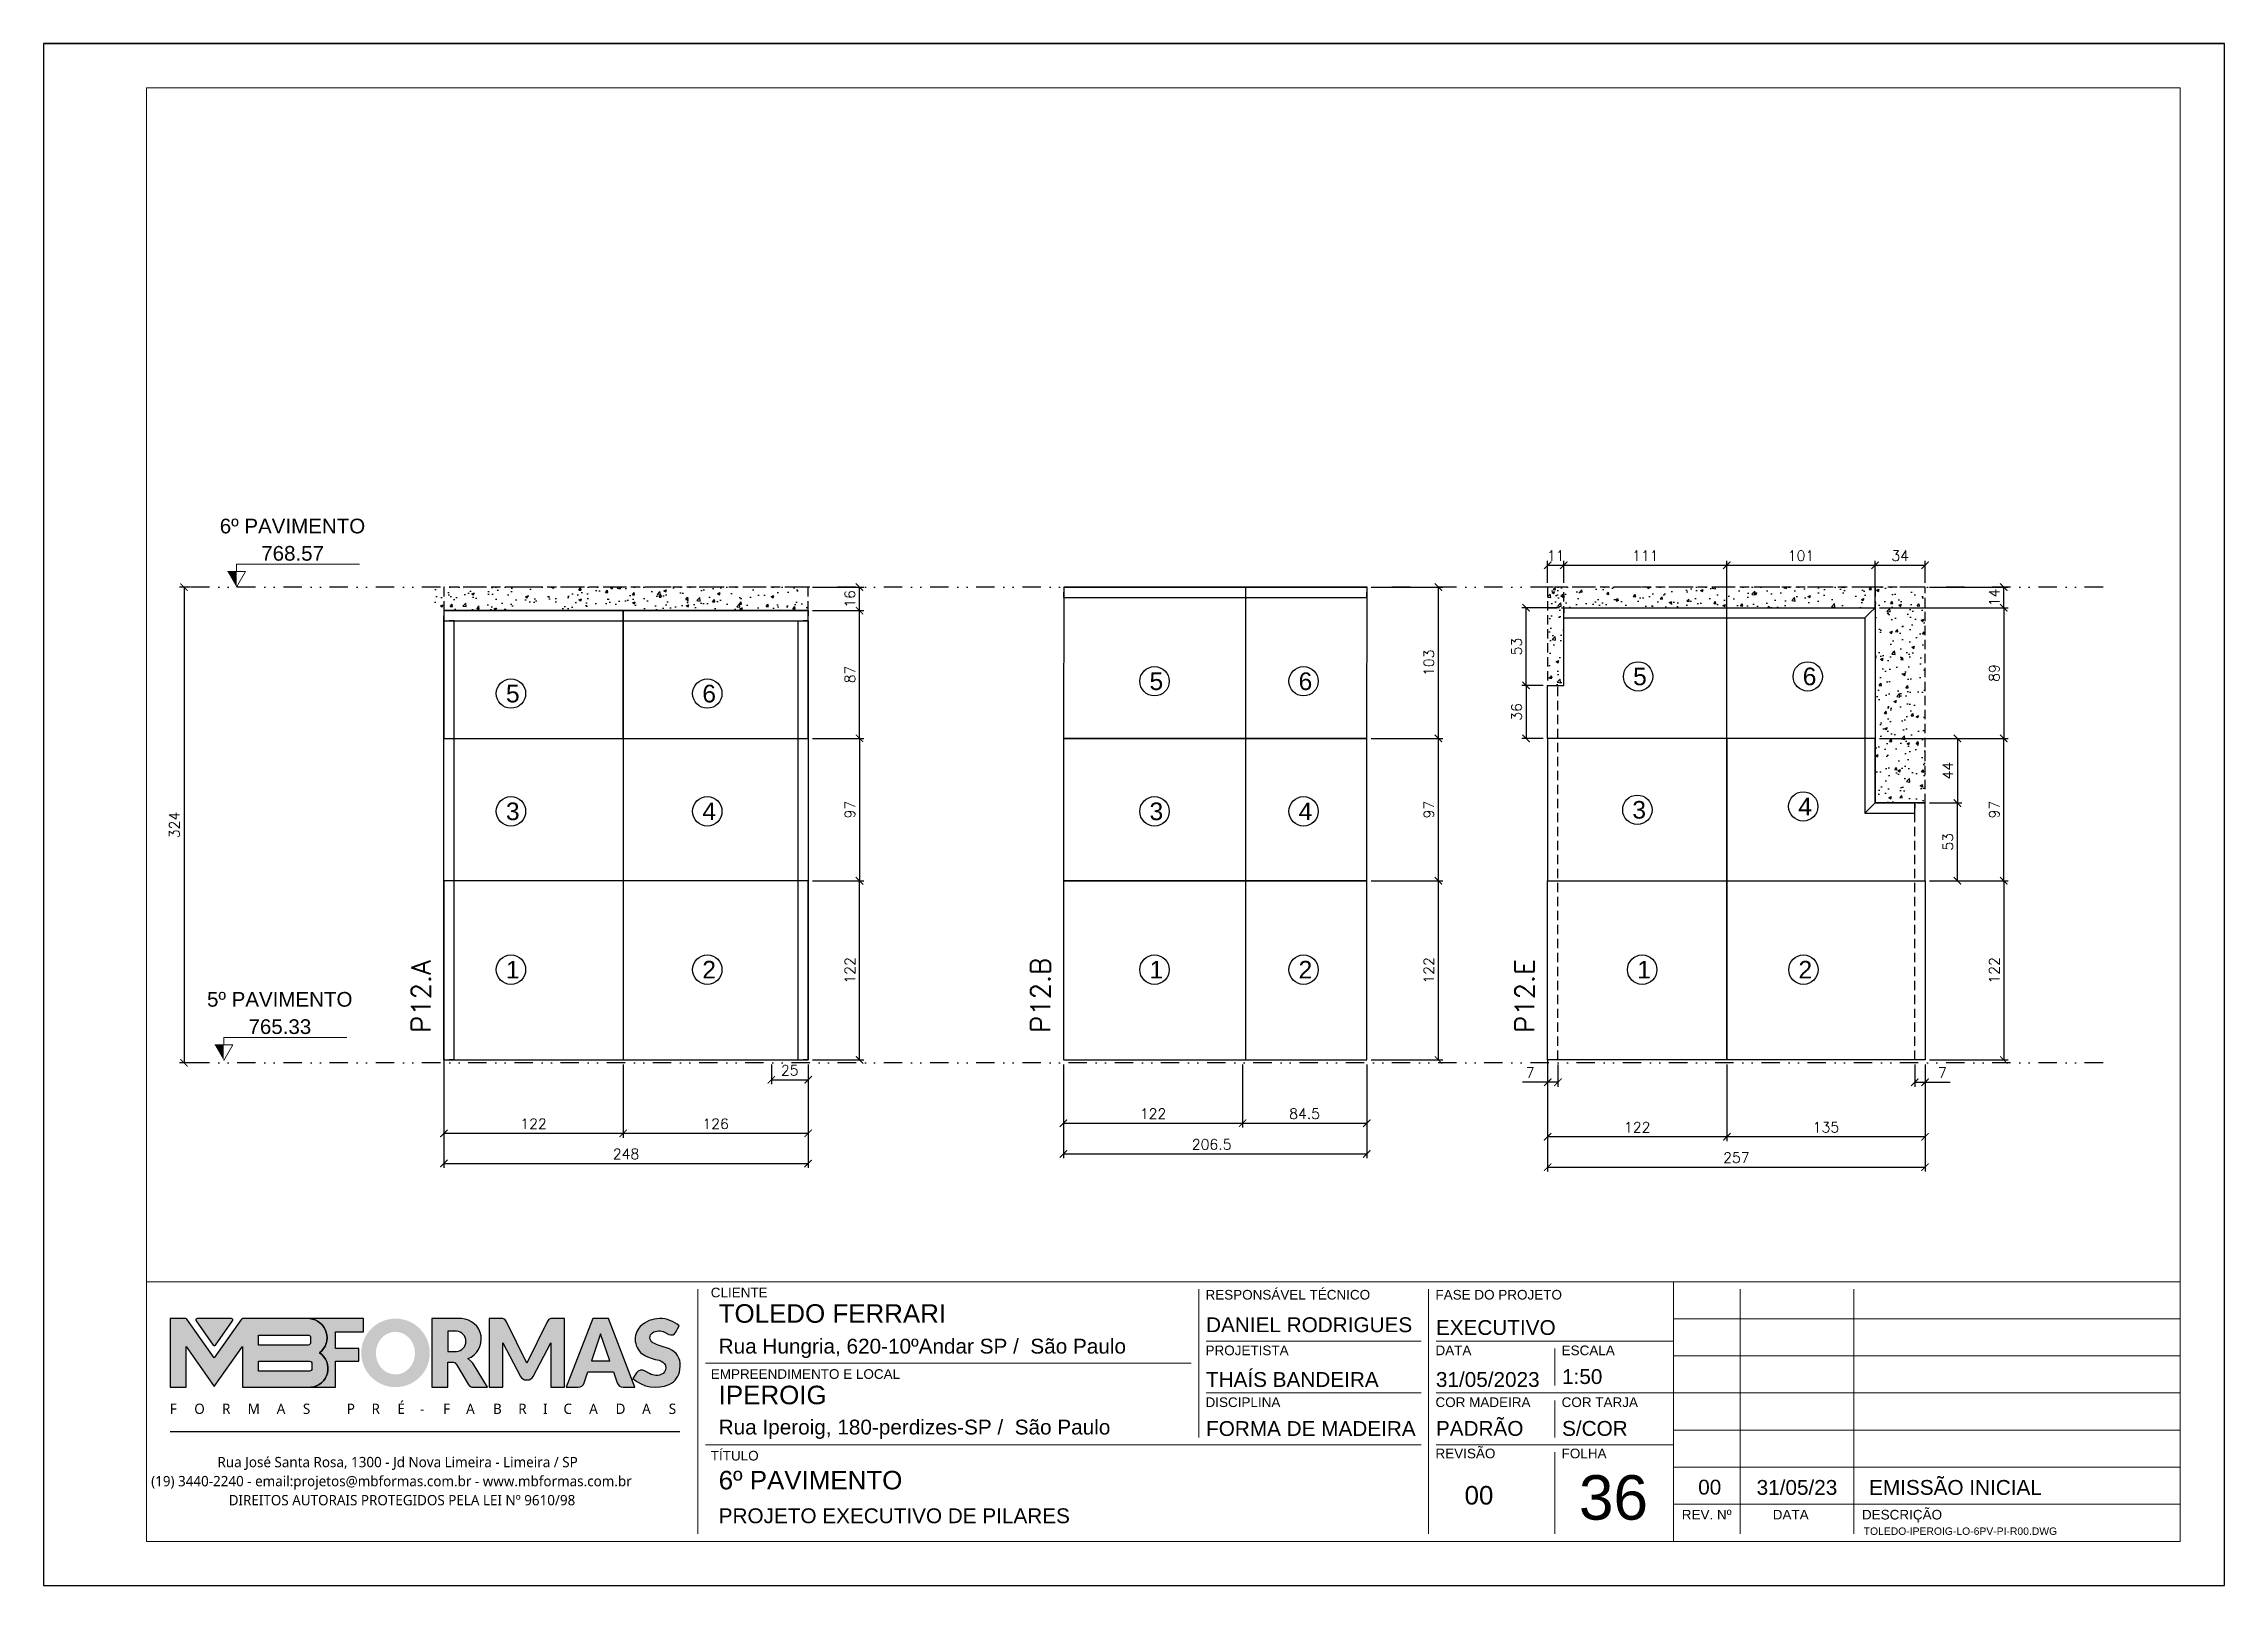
# Model space of a CAD drawing. Extents: x -23436 to 4767, y -4131 to 9755.
# Drawn here: x -20676 to -19191, y -1668 to -618 of the extents above; entities that cross this region are included whole.
import ezdxf
from ezdxf.enums import TextEntityAlignment as Align

# ---------------------------------------------------------------- set-up
doc = ezdxf.new("R2010")
doc.units = 0
doc.header["$PDMODE"] = 2
doc.header["$PDSIZE"] = 10
doc.linetypes.add('DIVIDE2', pattern=[0.625, 0.25, -0.125, 0, -0.125, 0, -0.125])
doc.linetypes.add('HIDDEN', pattern=[9.525, 6.35, -3.175])
doc.layers.get('0').update_dxf_attribs({"lineweight": 13})
doc.layers.get('Defpoints').update_dxf_attribs({"lineweight": 13})
for name, color, linetype, lineweight in [('A-GENM', 7, 'Continuous', 18), ('FOLHA MB', 7, 'Continuous', 13), ('N° FOLHA', 5, 'Continuous', 13), ('S-FNDN', 7, 'Continuous', 25), ('Sarr 2.2x7', 40, 'Continuous', 9), ('Texto Seção', 7, 'Continuous', 15)]:
    doc.layers.add(name, color=color, linetype=linetype, lineweight=lineweight)
for name, color, linetype in [('Concreto', 250, 'HIDDEN'), ('Cota', 4, 'Continuous'), ('MB Logo', 254, 'Continuous'), ('Nível', 160, 'Continuous'), ('Painéis', 30, 'Continuous'), ('Romaneio', 10, 'Continuous'), ('Sarr 7x7', 104, 'Continuous'), ('Sarrafo de Pressão', 42, 'HIDDEN'), ('Texto Nível', 251, 'Continuous')]:
    doc.layers.add(name, color=color, linetype=linetype)
doc.layers.add('Laje_Perimetro', color=7, linetype='Continuous', plot=False)
doc.styles.add('ARIAL', font='arial.ttf', dxfattribs={"oblique": 15, "height": 25})
doc.styles.add('MB_C01', font='arial.ttf', dxfattribs={"height": 1.3})
doc.styles.add('MB_C02', font='arial.ttf', dxfattribs={"height": 2})
doc.styles.add('MB_C03', font='arial.ttf', dxfattribs={"height": 2.5})
doc.styles.add('MB_C04', font='arial.ttf', dxfattribs={"height": 6})
doc.styles.add('MtXpl_Lucida_Sans_Un', font='l_10646.ttf')
doc.styles.add('REGUA-120', font='ROMANS.shx', dxfattribs={"height": 15})
doc.styles.add('ROMANS', font='romans.shx')
doc.dimstyles.new('Cota Paínel', dxfattribs={"dimtxt": 7, "dimasz": 5, "dimexe": 3, "dimexo": 3, "dimgap": 3, "dimtad": 1, "dimdec": 1, "dimzin": 12, "dimdsep": 46, "dimtxsty": 'ROMANS', "dimblk": 'ARCHTICK', "dimcen": 0, "dimclrd": 4, "dimclre": 4, "dimclrt": 1, "dimadec": 1, "dimazin": 3, "dimtfac": 1, "dimtdec": 1, "dimtmove": 0, "dimatfit": 3, "dimldrblk": 'OBLIQUE', "dimfxl": 0, "dimtolj": 1, "dimtzin": 12, "dimarcsym": 0})
doc.dimstyles.new('PAINEL', dxfattribs={"dimtxt": 7, "dimasz": 5, "dimexe": 3, "dimexo": 3, "dimgap": 3, "dimtad": 1, "dimdec": 1, "dimzin": 12, "dimdsep": 46, "dimtxsty": 'ROMANS', "dimblk": 'ARCHTICK', "dimcen": 0, "dimclrd": 4, "dimclre": 4, "dimclrt": 1, "dimadec": 1, "dimazin": 3, "dimtfac": 1, "dimtdec": 1, "dimtmove": 0, "dimatfit": 3, "dimldrblk": 'OBLIQUE', "dimfxl": 0, "dimtolj": 1, "dimtzin": 12, "dimarcsym": 0})

msp = doc.modelspace()

# ---------------------------------------------------------------- texts
at = {"layer": 'N° FOLHA', "color": 5, "style": 'MB_C04'}
msp.add_text('36', height=30.3061, dxfattribs=at).set_placement((-19630.93, -1622.997))
at = {"layer": 'Romaneio', "color": 0, "style": 'ARIAL'}
for s, p in [('6', (-20223.198, -1060.401)), ('5', (-19918.654, -1051.983)), ('6', (-19817.15, -1051.983)), ('5', (-19589.345, -1048.697)), ('6', (-19473.856, -1048.697)), ('5', (-20356.905, -1060.401)), ('3', (-20356.906, -1140.581)), ('4', (-20223.199, -1140.581)), ('3', (-19918.654, -1140.581)), ('4', (-19817.15, -1140.581)), ('3', (-19589.863, -1139.535)), ('4', (-19476.896, -1137.228)), ('1', (-20356.906, -1248.424)), ('2', (-20223.199, -1248.424)), ('1', (-19918.654, -1248.424)), ('2', (-19817.15, -1248.424)), ('1', (-19586.572, -1248.424)), ('2', (-19476.768, -1248.424))]:
    msp.add_text(s, height=12, dxfattribs=at).set_placement(p, align=Align.MIDDLE_CENTER)
at = {"layer": 'Texto Nível', "style": 'ARIAL'}
for s, p in [('6º PAVIMENTO', (-20457.416, -951.283)), ('768.57', (-20485.478, -969.875)), ('5º PAVIMENTO', (-20466.094, -1273.62)), ('765.33', (-20494.157, -1292.212))]:
    msp.add_text(s, height=10, dxfattribs=at).set_placement(p, align=Align.RIGHT)
at = {"layer": 'Texto Seção', "char_height": 13, "width": 285.32988, "attachment_point": 7, "rotation": 90, "style": 'REGUA-120'}
for s, insert in [('P12.A', (-20412.89, -1291.44)), ('P12.B', (-19991.051, -1291.44)), ('P12.E', (-19661.348, -1291.44))]:
    msp.add_mtext(s, dxfattribs=dict(at, insert=insert))

# ---------------------------------------------------------------- blocks, each defined once
blk = doc.blocks.new('MB-NOVO')
at = {"layer": 'MB Logo', "linetype": 'Continuous'}
h = blk.add_hatch(color=256, dxfattribs=at)
h.dxf.hatch_style = 1
h.set_gradient(color1=(242, 132, 69), color2=(247, 180, 141), rotation=90, tint=1)
h.paths.add_polyline_path([(-18529.6, 10980.8), (-18475.7, 10980.8, 0.706757), (-18468.7, 11008, 0.681802), (-18476.7, 11034.9), (-18529.4, 11034.9, 0.243712), (-18530.2, 11034.5), (-18551.7, 11003.9), (-18573.3, 11034.5, 0.243712), (-18574.1, 11034.9), (-18586.5, 11034.9), (-18586.5, 10980.8), (-18573.9, 10980.8), (-18573.9, 11012.9), (-18551.7, 10981.5), (-18529.6, 11012.9)])
h.paths.add_polyline_path([(-18516.8, 11014.1), (-18516.8, 11022), (-18477.8, 11022, -0.414214), (-18475.8, 11020), (-18475.8, 11016.1, -0.414214), (-18477.8, 11014.1)], flags=16)
h.paths.add_polyline_path([(-18516.8, 11001.4), (-18476.8, 11001.4, -0.414214), (-18474.8, 10999.4), (-18474.8, 10995.5, -0.414214), (-18476.8, 10993.5), (-18516.8, 10993.5)], flags=16)
at = {"layer": 'MB Logo', "true_color": 0x262626}
h = blk.add_hatch(color=250, dxfattribs=at)
h.dxf.hatch_style = 1
h.paths.add_polyline_path([(-18537.3, 11033.3, 0.60809), (-18538.1, 11034.9), (-18565.3, 11034.9, 0.60809), (-18566.1, 11033.3), (-18552.5, 11014, 0.518202), (-18550.9, 11014)])
h = blk.add_hatch(color=250, dxfattribs=at)
h.dxf.hatch_style = 1
h.paths.add_polyline_path([(-18456.2, 11011.3), (-18456.2, 11024.6), (-18434.2, 11024.6), (-18434.2, 11034.9), (-18476.7, 11034.9, -0.681802), (-18468.7, 11008, -0.706757), (-18475.7, 10980.8), (-18456.2, 10980.8), (-18456.2, 11001.4), (-18437.8, 11001.4), (-18437.8, 11011.3)])
h = blk.add_hatch(color=250, dxfattribs=at)
h.dxf.hatch_style = 1
h.paths.add_polyline_path([(-18435.9, 11007.9, 1), (-18381.9, 11007.9, 1)])
edge = h.paths.add_edge_path(flags=16)
edge.add_ellipse((-18409, 11007.7), major_axis=(0, 16.8), ratio=0.916255, start_angle=0, end_angle=360)
h = blk.add_hatch(color=250, dxfattribs=at)
h.dxf.hatch_style = 1
h.paths.add_polyline_path([(-18357, 11034.9), (-18380.2, 11034.9), (-18380.2, 10980.8), (-18367.6, 10980.8), (-18367.6, 11000.7), (-18363.4, 11000.7, -0.195765), (-18360.9, 10998.9), (-18351.8, 10983.2, 0.261385), (-18347.5, 10980.8), (-18336.4, 10980.8), (-18347.5, 10999, 0.082429), (-18349.6, 11001.5), (-18351.9, 11003.4, 0.81838)])
h.paths.add_polyline_path([(-18360.8, 11009), (-18367.6, 11009), (-18367.6, 11025), (-18360.8, 11025, -0.92578)], flags=16)
h = blk.add_hatch(color=250, dxfattribs=at)
h.dxf.hatch_style = 1
h.paths.add_polyline_path([(-18286.6, 11015.9), (-18286.6, 10980.8), (-18275.8, 10980.8), (-18275.8, 11034.9), (-18286.6, 11034.9, 0.216647), (-18289.4, 11032.4), (-18305.5, 10999.8), (-18321.6, 11032.7, 0.199908), (-18324.3, 11034.9), (-18335.2, 11034.9), (-18335.2, 10980.8), (-18324.3, 10980.8), (-18324.3, 11015.9), (-18310.4, 10989.3, 0.279644), (-18306, 10986.6, 0.340986), (-18300.5, 10989.3)])
h = blk.add_hatch(color=250, dxfattribs=at)
h.dxf.hatch_style = 1
h.paths.add_polyline_path([(-18274.4, 10980.8), (-18265, 10980.8, 0.322517), (-18260.2, 10984.3), (-18257.3, 10993), (-18237.2, 10993), (-18234.3, 10984.3, 0.322517), (-18229.5, 10980.8), (-18220.3, 10980.8), (-18241.2, 11034.9), (-18253.4, 11034.9)])
h.paths.add_polyline_path([(-18254.4, 11001.6), (-18247.3, 11023), (-18240.1, 11001.6)], flags=16)
h = blk.add_hatch(color=250, dxfattribs=at)
h.dxf.hatch_style = 1
h.paths.add_polyline_path([(-18206, 11024, -0.247671), (-18196.9, 11024.3), (-18193.5, 11022.5, 0.40799), (-18188.2, 11024.1), (-18185.4, 11029.1, 0.392837), (-18216.2, 11028.7, 0.467779), (-18213.3, 11006.3, 0.077523), (-18201.2, 11002.1, -0.214206), (-18196.1, 10997.9, -0.284295), (-18198.2, 10991.4, -0.26924), (-18208.8, 10991.6), (-18212.2, 10993.6, 0.407727), (-18219, 10992.1), (-18221.8, 10987.7, 0.296878), (-18193.2, 10983.1, 0.272251), (-18184.9, 10995.3), (-18184.6, 10997.9, 0.348906), (-18193.7, 11011.2), (-18200.4, 11013.5, -0.045018), (-18205.8, 11015.7, -0.618284)])
at = {"layer": 'MB Logo', "linetype": 'Continuous'}
blk.add_line((-18586.5, 10945.9), (-18184.8, 10945.9), dxfattribs=at)
at = {"layer": 'MB Logo', "color": 23, "linetype": 'Continuous', "true_color": 0xf28445}
for points in [[(-18573.3, 11034.5, 0.243712), (-18574.1, 11034.9), (-18586.5, 11034.9), (-18586.5, 10980.8), (-18573.9, 10980.8), (-18573.9, 11012.9), (-18551.7, 10981.5), (-18529.6, 11012.9), (-18529.6, 10980.8), (-18475.7, 10980.8, 0.706757), (-18468.7, 11008, 0.681802), (-18476.7, 11034.9), (-18529.4, 11034.9, 0.243712), (-18530.2, 11034.5), (-18551.7, 11003.9)], [(-18516.8, 11022), (-18477.8, 11022, -0.414214), (-18475.8, 11020), (-18475.8, 11016.1, -0.414214), (-18477.8, 11014.1), (-18516.8, 11014.1)], [(-18516.8, 11001.4), (-18476.8, 11001.4, -0.414214), (-18474.8, 10999.4), (-18474.8, 10995.5, -0.414214), (-18476.8, 10993.5), (-18516.8, 10993.5)]]:
    blk.add_lwpolyline(points, format="xyb", close=True, dxfattribs=at)
at = {"layer": 'MB Logo', "color": 250, "true_color": 0x262626}
for points in [[(-18537.3, 11033.3, 0.60809), (-18538.1, 11034.9), (-18565.3, 11034.9, 0.60809), (-18566.1, 11033.3), (-18552.5, 11014, 0.518202), (-18550.9, 11014)], [(-18437.8, 11011.3), (-18456.2, 11011.3), (-18456.2, 11024.6), (-18434.2, 11024.6), (-18434.2, 11034.9), (-18476.7, 11034.9, -0.681802), (-18468.7, 11008, -0.706757), (-18475.7, 10980.8), (-18456.2, 10980.8), (-18456.2, 11001.4), (-18437.8, 11001.4)], [(-18347.5, 10980.8), (-18336.4, 10980.8), (-18347.5, 10999, 0.082429), (-18349.6, 11001.5), (-18351.9, 11003.4, 0.81838), (-18357, 11034.9), (-18380.2, 11034.9), (-18380.2, 10980.8), (-18367.6, 10980.8), (-18367.6, 11000.7), (-18363.4, 11000.7, -0.209789), (-18360.8, 10998.7), (-18351.8, 10983.2, 0.261385)], [(-18286.6, 11015.9), (-18286.6, 10980.8), (-18275.8, 10980.8), (-18275.8, 11034.9), (-18286.6, 11034.9, 0.216647), (-18289.4, 11032.4), (-18305.5, 10999.8), (-18321.5, 11032.4, 0.216647), (-18324.3, 11034.9), (-18335.2, 11034.9), (-18335.2, 10980.8), (-18324.3, 10980.8), (-18324.3, 11015.9), (-18310.4, 10989.3, 0.279644), (-18306, 10986.6), (-18304.9, 10986.6, 0.279644), (-18300.5, 10989.3)], [(-18265, 10980.8, 0.322517), (-18260.2, 10984.3), (-18257.3, 10993), (-18237.2, 10993), (-18234.3, 10984.3, 0.322517), (-18229.5, 10980.8), (-18220.3, 10980.8), (-18241.2, 11034.9), (-18253.4, 11034.9), (-18274.4, 10980.8)], [(-18206.2, 11015.9, -0.549626), (-18206.4, 11023.8, -0.258723), (-18196.9, 11024.3), (-18193.5, 11022.5, 0.40799), (-18188.2, 11024.1), (-18185.4, 11029.1, 0.392837), (-18216.2, 11028.7, 0.467779), (-18213.3, 11006.3, 0.077523), (-18201.2, 11002.1, -0.203897), (-18196.3, 10998.2), (-18196.1, 10997.8, -0.267611), (-18198, 10991.6), (-18198.5, 10991.3, -0.261145), (-18208.8, 10991.6), (-18212.2, 10993.6, 0.407727), (-18219, 10992.1), (-18221.8, 10987.7, 0.296878), (-18193.2, 10983.1, 0.265963), (-18184.9, 10994.9), (-18184.7, 10997.6, 0.340466), (-18193.1, 11011), (-18200.4, 11013.5, -0.049298)], [(-18367.6, 11009), (-18360.8, 11009, 0.92578), (-18360.8, 11025), (-18367.6, 11025)]]:
    blk.add_lwpolyline(points, format="xyb", close=True, dxfattribs=at)
blk.add_lwpolyline([(-18247.3, 11023), (-18254.4, 11001.6), (-18240.1, 11001.6)], close=True, dxfattribs=at)
at = {"layer": 'MB Logo', "color": 250, "true_color": 0x262626, "style": 'MtXpl_Lucida_Sans_Un'}
for s, height, p in [('F', 8.12, (-18586.8, 10959.8)), ('O', 8.12, (-18567.5, 10959.8)), ('R', 8.12, (-18545.6, 10959.8)), ('M', 8.12, (-18525.4, 10959.8)), ('A', 8.12, (-18502.5, 10959.8)), ('S', 8.12, (-18481.9, 10959.8)), ('P', 8.12, (-18447.3, 10959.8)), ('R', 8.12, (-18427.8, 10959.8)), ('É', 8.12, (-18407.5, 10959.8)), ('-', 8.12, (-18389.6, 10959.8)), ('F', 8.12, (-18371.4, 10959.8)), ('A', 8.12, (-18353.3, 10959.8)), ('B', 8.12, (-18332.1, 10959.8)), ('R', 8.12, (-18312.2, 10959.8)), ('I', 8.12, (-18292.7, 10959.8)), ('C', 8.12, (-18276.6, 10959.8)), ('A', 8.12, (-18256.3, 10959.8)), ('D', 8.12, (-18235.5, 10959.8)), ('A', 8.12, (-18214.6, 10959.8)), ('S', 8.12, (-18193.6, 10959.8)), ('DIREITOS AUTORAIS PROTEGIDOS PELA LEI Nº 9610/98', 8.122, (-18540.4, 10887.8))]:
    blk.add_text(s, height=height, dxfattribs=at).set_placement(p)
at = {"layer": 'MB Logo', "style": 'MtXpl_Lucida_Sans_Un'}
for s, p in [('Rua José Santa Rosa, 1300 - Jd Nova Limeira - Limeira / SP', (-18549.2, 10917.8)), ('(19) 3440-2240 - email:projetos@mbformas.com.br - www.mbformas.com.br', (-18601.5, 10902.8))]:
    blk.add_text(s, height=8.122, dxfattribs=at).set_placement(p)
blk = doc.blocks.new('A$C169d8357')
at = {"layer": 'FOLHA MB', "color": 1}
for p, q in [((1109.8, 356.7), (70, 356.7)), ((1109.8, 356.7), (1109.8, 179.9)), ((1455, 356.7), (1109.8, 356.7)), ((445.6, 351.7), (445.6, 185)), ((786.6, 351.7), (786.6, 250.7)), ((943.1, 351.7), (943.1, 185)), ((1155.3, 185), (1155.3, 351.7)), ((1232.6, 351.7), (1232.6, 185)), ((1455, 331.5), (1109.8, 331.5)), ((938.1, 316.3), (791.6, 316.3)), ((1109.8, 316.3), (948.2, 316.3)), ((781.5, 301.2), (450.7, 301.2)), ((1029, 311.3), (1029, 286)), ((1455, 306.2), (1109.8, 306.2)), ((938.1, 281), (791.6, 281)), ((1109.8, 281), (948.2, 281)), ((1029, 275.9), (1029, 250.7)), ((1455, 281), (1109.8, 281)), ((1455, 255.7), (1109.8, 255.7)), ((938.1, 245.6), (450.7, 245.6)), ((1109.8, 245.6), (948.2, 245.6)), ((1029, 240.6), (1029, 185)), ((1455, 230.4), (1109.8, 230.4)), ((1455, 205.2), (1109.8, 205.2))]:
    blk.add_line(p, q, dxfattribs=at)
for points in [[(0, 1199.9), (0, 149.9), (1485, 149.9), (1485, 1199.9)], [(70, 1169.9), (70, 179.9), (1455, 179.9), (1455, 1169.9)]]:
    blk.add_lwpolyline(points, close=True, dxfattribs=at)
at = {"layer": 'MB Logo', "xscale": 0.8642040370897565, "yscale": 0.8642040370897565, "zscale": 0.8642040370897565}
blk.add_blockref('MB-NOVO', (16148.7, -9204.8), dxfattribs=at)
at = {"layer": 'FOLHA MB', "color": 6}
for s, height, style, p in [('CLIENTE', 6.57, 'MB_C01', (454.3, 346.1)), ('RESPONSÁVEL TÉCNICO', 6.566, 'MB_C01', (791.2, 344.6)), ('FASE DO PROJETO', 6.566, 'MB_C01', (947.8, 344.6)), ('Rua Hungria, 620-10ºAndar SP /  São Paulo', 10.102, 'MB_C02', (459.7, 307.8)), ('PROJETISTA', 6.57, 'MB_C01', (791.2, 306.7)), ('DATA', 6.57, 'MB_C01', (947.8, 306.7)), ('ESCALA', 6.57, 'MB_C01', (1033.7, 306.7)), ('EMPREENDIMENTO E LOCAL', 6.566, 'MB_C01', (454.3, 290.6)), ('DISCIPLINA', 6.57, 'MB_C01', (791.2, 271.4)), ('COR MADEIRA', 6.566, 'MB_C01', (947.8, 271.4)), ('COR TARJA', 6.57, 'MB_C01', (1033.7, 271.4)), ('Rua Iperoig, 180-perdizes-SP /  São Paulo', 10.102, 'MB_C02', (459.7, 252.7)), ('TÍTULO', 6.57, 'MB_C01', (454.3, 235)), ('REVISÃO', 6.57, 'MB_C01', (947.8, 236.5)), ('FOLHA', 6.57, 'MB_C01', (1033.7, 236.5)), ('PROJETO EXECUTIVO DE PILARES', 10.102, 'MB_C02', (459.7, 192.3))]:
    blk.add_text(s, height=height, dxfattribs=dict(at, style=style)).set_placement(p)
at = {"layer": 'FOLHA MB', "color": 5}
for s, height, style, p in [('TOLEDO FERRARI', 12.628, 'MB_C03', (459.7, 328.8)), ('DANIEL RODRIGUES', 10.102, 'MB_C02', (791.6, 322.4)), ('EXECUTIVO', 10.1, 'MB_C02', (948.1, 320.5)), ('THAÍS BANDEIRA', 10.102, 'MB_C02', (791.5, 285.1)), ('1:50', 10.1, 'MB_C02', (1034, 287.1)), ('IPEROIG', 12.63, 'MB_C03', (459.7, 273.3)), ('31/05/2023', 10.1, 'MB_C02', (948.1, 285.1)), ('FORMA DE MADEIRA', 10.102, 'MB_C02', (791.6, 251.7)), ('PADRÃO', 10.1, 'MB_C02', (948.1, 251.8)), ('S/COR', 10.1, 'MB_C02', (1034, 251.8)), ('6º PAVIMENTO', 12.628, 'MB_C03', (459.7, 215.3)), ('EMISSÃO INICIAL', 10.102, 'MB_C02', (1243.1, 211.6)), ('00', 12.63, 'MB_C03', (967.6, 205)), ('00', 10.1, 'MB_C02', (1126.7, 211.8)), ('31/05/23', 10.1, 'MB_C02', (1166.5, 211.6))]:
    blk.add_text(s, height=height, dxfattribs=dict(at, style=style)).set_placement(p)
at = {"layer": 'FOLHA MB', "color": 6, "style": 'MB_C01'}
for s, p in [('REV. Nº', (1132.5, 198.1)), ('DATA', (1189.7, 198.1)), ('DESCRIÇÃO', (1265.5, 198.1))]:
    blk.add_text(s, height=6.57, dxfattribs=at).set_placement(p, align=Align.MIDDLE_CENTER)
at = {"layer": 'FOLHA MB', "insert": (1239.4, 189.4), "char_height": 5.051, "width": 210.818, "attachment_point": 1, "style": 'MB_C04'}
blk.add_mtext('TOLEDO-IPEROIG-LO-6PV-PI-R00.DWG', dxfattribs=at)
blk = doc.blocks.new('_ArchTick')
at = {"color": 0, "linetype": 'ByBlock', "const_width": 0.15}
blk.add_lwpolyline([(-0.5, -0.5), (0.5, 0.5)], dxfattribs=at)
blk = doc.blocks.new('*D775')
at = {"layer": 'Cota', "color": 4, "lineweight": -2, "transparency": 16777216}
for p, q in [((-20403.8, -1312.9), (-20403.8, -1383.4)), ((-20155.8, -1312.9), (-20155.8, -1383.4)), ((-20403.8, -1380.4), (-20155.8, -1380.4))]:
    blk.add_line(p, q, dxfattribs=at)
at = {"layer": 'Defpoints', "color": 0, "transparency": 16777216}
for p in [(-20403.8, -1309.9), (-20155.8, -1309.9), (-20155.8, -1380.4)]:
    blk.add_point(p, dxfattribs=at)
at = {"layer": 'Cota', "color": 4, "lineweight": -2, "transparency": 16777216, "xscale": 5, "yscale": 5, "zscale": 5, "rotation": 180}
blk.add_blockref('_ArchTick', (-20403.8, -1380.4), dxfattribs=at)
at = {"layer": 'Cota', "color": 4, "lineweight": -2, "transparency": 16777216, "xscale": 5, "yscale": 5, "zscale": 5}
blk.add_blockref('_ArchTick', (-20155.8, -1380.4), dxfattribs=at)
at = {"layer": 'Cota', "color": 1, "transparency": 16777216, "insert": (-20279.8, -1373.9), "char_height": 7, "attachment_point": 5, "style": 'ROMANS'}
blk.add_mtext('\\A1;248', dxfattribs=at)
blk = doc.blocks.new('_OBLIQUE')
at = {"color": 0, "linetype": 'ByBlock', "lineweight": -2}
for p, q in [((0, 0), (-1, 0)), ((-0.5, -0.5), (0.5, 0.5))]:
    blk.add_line(p, q, dxfattribs=at)
blk = doc.blocks.new('*D776')
at = {"layer": 'Cota', "color": 4, "lineweight": -2, "transparency": 16777216}
for p, q in [((-20152.8, -1187.9), (-20117.8, -1187.9)), ((-20120.8, -1309.9), (-20120.8, -1187.9)), ((-20152.8, -1309.9), (-20117.8, -1309.9))]:
    blk.add_line(p, q, dxfattribs=at)
at = {"layer": 'Defpoints', "color": 0, "transparency": 16777216}
for p in [(-20155.8, -1187.9), (-20120.8, -1187.9), (-20155.8, -1309.9)]:
    blk.add_point(p, dxfattribs=at)
at = {"layer": 'Cota', "color": 4, "lineweight": -2, "transparency": 16777216, "xscale": 5, "yscale": 5, "zscale": 5}
for p, rotation in [((-20120.8, -1187.9), 90), ((-20120.8, -1309.9), 270)]:
    blk.add_blockref('_ArchTick', p, dxfattribs=dict(at, rotation=rotation))
at = {"layer": 'Cota', "color": 1, "transparency": 16777216, "insert": (-20127.3, -1248.9), "char_height": 7, "attachment_point": 5, "rotation": 90, "style": 'ROMANS'}
blk.add_mtext('\\A1;122', dxfattribs=at)
blk = doc.blocks.new('*D777')
at = {"layer": 'Cota', "color": 4, "lineweight": -2, "transparency": 16777216}
for p, q in [((-20281.8, -1312.9), (-20281.8, -1362.9)), ((-20155.8, -1312.9), (-20155.8, -1362.9)), ((-20155.8, -1359.9), (-20281.8, -1359.9))]:
    blk.add_line(p, q, dxfattribs=at)
at = {"layer": 'Defpoints', "color": 0, "transparency": 16777216}
for p in [(-20281.8, -1309.9), (-20155.8, -1309.9), (-20281.8, -1359.9)]:
    blk.add_point(p, dxfattribs=at)
at = {"layer": 'Cota', "color": 4, "lineweight": -2, "transparency": 16777216, "xscale": 5, "yscale": 5, "zscale": 5, "rotation": 180}
blk.add_blockref('_ArchTick', (-20281.8, -1359.9), dxfattribs=at)
at = {"layer": 'Cota', "color": 4, "lineweight": -2, "transparency": 16777216, "xscale": 5, "yscale": 5, "zscale": 5}
blk.add_blockref('_ArchTick', (-20155.8, -1359.9), dxfattribs=at)
at = {"layer": 'Cota', "color": 1, "transparency": 16777216, "insert": (-20218.8, -1353.4), "char_height": 7, "attachment_point": 5, "style": 'ROMANS'}
blk.add_mtext('\\A1;126', dxfattribs=at)
blk = doc.blocks.new('*D778')
at = {"layer": 'Cota', "color": 4, "lineweight": -2, "transparency": 16777216}
for p, q in [((-20403.8, -1309.7), (-20403.8, -1362.9)), ((-20281.8, -1312.9), (-20281.8, -1362.9)), ((-20281.8, -1359.9), (-20403.8, -1359.9))]:
    blk.add_line(p, q, dxfattribs=at)
at = {"layer": 'Defpoints', "color": 0, "transparency": 16777216}
for p in [(-20403.8, -1306.7), (-20281.8, -1309.9), (-20403.8, -1359.9)]:
    blk.add_point(p, dxfattribs=at)
at = {"layer": 'Cota', "color": 4, "lineweight": -2, "transparency": 16777216, "xscale": 5, "yscale": 5, "zscale": 5, "rotation": 180}
blk.add_blockref('_ArchTick', (-20403.8, -1359.9), dxfattribs=at)
at = {"layer": 'Cota', "color": 4, "lineweight": -2, "transparency": 16777216, "xscale": 5, "yscale": 5, "zscale": 5}
blk.add_blockref('_ArchTick', (-20281.8, -1359.9), dxfattribs=at)
at = {"layer": 'Cota', "color": 1, "transparency": 16777216, "insert": (-20342.8, -1353.4), "char_height": 7, "attachment_point": 5, "style": 'ROMANS'}
blk.add_mtext('\\A1;122', dxfattribs=at)
blk = doc.blocks.new('*D779')
at = {"layer": 'Cota', "color": 4, "lineweight": -2, "transparency": 16777216}
for p, q in [((-19981.9, -1312.9), (-19981.9, -1376.9)), ((-19775.4, -1312.9), (-19775.4, -1376.9)), ((-19981.9, -1373.9), (-19775.4, -1373.9))]:
    blk.add_line(p, q, dxfattribs=at)
at = {"layer": 'Defpoints', "color": 0, "transparency": 16777216}
for p in [(-19981.9, -1309.9), (-19775.4, -1309.9), (-19775.4, -1373.9)]:
    blk.add_point(p, dxfattribs=at)
at = {"layer": 'Cota', "color": 4, "lineweight": -2, "transparency": 16777216, "xscale": 5, "yscale": 5, "zscale": 5, "rotation": 180}
blk.add_blockref('_ArchTick', (-19981.9, -1373.9), dxfattribs=at)
at = {"layer": 'Cota', "color": 4, "lineweight": -2, "transparency": 16777216, "xscale": 5, "yscale": 5, "zscale": 5}
blk.add_blockref('_ArchTick', (-19775.4, -1373.9), dxfattribs=at)
at = {"layer": 'Cota', "color": 1, "transparency": 16777216, "insert": (-19881, -1367.4), "char_height": 7, "attachment_point": 5, "style": 'ROMANS'}
blk.add_mtext('\\A1;206.5', dxfattribs=at)
blk = doc.blocks.new('*D780')
at = {"layer": 'Cota', "color": 4, "lineweight": -2, "transparency": 16777216}
for p, q in [((-19772.4, -1187.9), (-19723.6, -1187.9)), ((-19726.6, -1309.9), (-19726.6, -1187.9)), ((-19772.4, -1309.9), (-19723.6, -1309.9))]:
    blk.add_line(p, q, dxfattribs=at)
at = {"layer": 'Defpoints', "color": 0, "transparency": 16777216}
for p in [(-19775.4, -1187.9), (-19726.6, -1187.9), (-19775.4, -1309.9)]:
    blk.add_point(p, dxfattribs=at)
at = {"layer": 'Cota', "color": 4, "lineweight": -2, "transparency": 16777216, "xscale": 5, "yscale": 5, "zscale": 5}
for p, rotation in [((-19726.6, -1187.9), 90), ((-19726.6, -1309.9), 270)]:
    blk.add_blockref('_ArchTick', p, dxfattribs=dict(at, rotation=rotation))
at = {"layer": 'Cota', "color": 1, "transparency": 16777216, "insert": (-19733.1, -1248.9), "char_height": 7, "attachment_point": 5, "rotation": 90, "style": 'ROMANS'}
blk.add_mtext('\\A1;122', dxfattribs=at)
blk = doc.blocks.new('*D781')
at = {"layer": 'Cota', "color": 4, "lineweight": -2, "transparency": 16777216}
for p, q in [((-19772.4, -1090.9), (-19723.6, -1090.9)), ((-19726.6, -1187.9), (-19726.6, -1090.9)), ((-19759.9, -1187.9), (-19723.6, -1187.9))]:
    blk.add_line(p, q, dxfattribs=at)
at = {"layer": 'Defpoints', "color": 0, "transparency": 16777216}
for p in [(-19775.4, -1090.9), (-19726.6, -1090.9), (-19762.9, -1187.9)]:
    blk.add_point(p, dxfattribs=at)
at = {"layer": 'Cota', "color": 4, "lineweight": -2, "transparency": 16777216, "xscale": 5, "yscale": 5, "zscale": 5}
for p, rotation in [((-19726.6, -1090.9), 90), ((-19726.6, -1187.9), 270)]:
    blk.add_blockref('_ArchTick', p, dxfattribs=dict(at, rotation=rotation))
at = {"layer": 'Cota', "color": 1, "transparency": 16777216, "insert": (-19733.1, -1139.4), "char_height": 7, "attachment_point": 5, "rotation": 90, "style": 'ROMANS'}
blk.add_mtext('\\A1;97', dxfattribs=at)
blk = doc.blocks.new('*D782')
at = {"layer": 'Cota', "color": 4, "lineweight": -2, "transparency": 16777216}
for p, q in [((-19652.2, -1312.9), (-19652.2, -1385.9)), ((-19395.2, -1312.9), (-19395.2, -1385.9)), ((-19652.2, -1382.9), (-19395.2, -1382.9))]:
    blk.add_line(p, q, dxfattribs=at)
at = {"layer": 'Defpoints', "color": 0, "transparency": 16777216}
for p in [(-19652.2, -1309.9), (-19395.2, -1309.9), (-19395.2, -1382.9)]:
    blk.add_point(p, dxfattribs=at)
at = {"layer": 'Cota', "color": 4, "lineweight": -2, "transparency": 16777216, "xscale": 5, "yscale": 5, "zscale": 5, "rotation": 180}
blk.add_blockref('_ArchTick', (-19652.2, -1382.9), dxfattribs=at)
at = {"layer": 'Cota', "color": 4, "lineweight": -2, "transparency": 16777216, "xscale": 5, "yscale": 5, "zscale": 5}
blk.add_blockref('_ArchTick', (-19395.2, -1382.9), dxfattribs=at)
at = {"layer": 'Cota', "color": 1, "transparency": 16777216, "insert": (-19523.7, -1376.4), "char_height": 7, "attachment_point": 5, "style": 'ROMANS'}
blk.add_mtext('\\A1;257', dxfattribs=at)
blk = doc.blocks.new('*D783')
at = {"layer": 'Cota', "color": 4, "lineweight": -2, "transparency": 16777216}
for p, q in [((-19530.2, -1312.9), (-19530.2, -1365.2)), ((-19395.2, -1312.9), (-19395.2, -1365.2)), ((-19395.2, -1362.2), (-19530.2, -1362.2))]:
    blk.add_line(p, q, dxfattribs=at)
at = {"layer": 'Defpoints', "color": 0, "transparency": 16777216}
for p in [(-19530.2, -1309.9), (-19395.2, -1309.9), (-19530.2, -1362.2)]:
    blk.add_point(p, dxfattribs=at)
at = {"layer": 'Cota', "color": 4, "lineweight": -2, "transparency": 16777216, "xscale": 5, "yscale": 5, "zscale": 5, "rotation": 180}
blk.add_blockref('_ArchTick', (-19530.2, -1362.2), dxfattribs=at)
at = {"layer": 'Cota', "color": 4, "lineweight": -2, "transparency": 16777216, "xscale": 5, "yscale": 5, "zscale": 5}
blk.add_blockref('_ArchTick', (-19395.2, -1362.2), dxfattribs=at)
at = {"layer": 'Cota', "color": 1, "transparency": 16777216, "insert": (-19462.7, -1355.7), "char_height": 7, "attachment_point": 5, "style": 'ROMANS'}
blk.add_mtext('\\A1;135', dxfattribs=at)
blk = doc.blocks.new('*D784')
at = {"layer": 'Cota', "color": 4, "lineweight": -2, "transparency": 16777216}
for p, q in [((-19652.2, -1309.7), (-19652.2, -1365.2)), ((-19530.2, -1312.9), (-19530.2, -1365.2)), ((-19530.2, -1362.2), (-19652.2, -1362.2))]:
    blk.add_line(p, q, dxfattribs=at)
at = {"layer": 'Defpoints', "color": 0, "transparency": 16777216}
for p in [(-19652.2, -1306.7), (-19530.2, -1309.9), (-19652.2, -1362.2)]:
    blk.add_point(p, dxfattribs=at)
at = {"layer": 'Cota', "color": 4, "lineweight": -2, "transparency": 16777216, "xscale": 5, "yscale": 5, "zscale": 5, "rotation": 180}
blk.add_blockref('_ArchTick', (-19652.2, -1362.2), dxfattribs=at)
at = {"layer": 'Cota', "color": 4, "lineweight": -2, "transparency": 16777216, "xscale": 5, "yscale": 5, "zscale": 5}
blk.add_blockref('_ArchTick', (-19530.2, -1362.2), dxfattribs=at)
at = {"layer": 'Cota', "color": 1, "transparency": 16777216, "insert": (-19591.2, -1355.7), "char_height": 7, "attachment_point": 5, "style": 'ROMANS'}
blk.add_mtext('\\A1;122', dxfattribs=at)
blk = doc.blocks.new('*D785')
at = {"layer": 'Cota', "color": 4, "lineweight": -2, "transparency": 16777216}
for p, q in [((-19652.2, -1312.9), (-19652.2, -1328.1)), ((-19645.2, -1312.9), (-19645.2, -1328.1)), ((-19652.2, -1325.1), (-19669.4, -1325.1)), ((-19645.2, -1325.1), (-19652.2, -1325.1))]:
    blk.add_line(p, q, dxfattribs=at)
at = {"layer": 'Defpoints', "color": 0, "transparency": 16777216}
for p in [(-19652.2, -1309.9), (-19645.2, -1309.9), (-19652.2, -1325.1)]:
    blk.add_point(p, dxfattribs=at)
at = {"layer": 'Cota', "color": 4, "lineweight": -2, "transparency": 16777216, "xscale": 5, "yscale": 5, "zscale": 5, "rotation": 180}
blk.add_blockref('_ArchTick', (-19652.2, -1325.1), dxfattribs=at)
at = {"layer": 'Cota', "color": 4, "lineweight": -2, "transparency": 16777216, "xscale": 5, "yscale": 5, "zscale": 5}
blk.add_blockref('_ArchTick', (-19645.2, -1325.1), dxfattribs=at)
at = {"layer": 'Cota', "color": 1, "transparency": 16777216, "insert": (-19664.1, -1318.6), "char_height": 7, "attachment_point": 5, "style": 'ROMANS'}
blk.add_mtext('\\A1;7', dxfattribs=at)
blk = doc.blocks.new('*D786')
at = {"layer": 'Cota', "color": 4, "lineweight": -2, "transparency": 16777216}
for p, q in [((-19402.2, -1312.9), (-19402.2, -1328.1)), ((-19395.2, -1312.9), (-19395.2, -1328.1)), ((-19402.2, -1325.1), (-19395.2, -1325.1)), ((-19395.2, -1325.1), (-19378.1, -1325.1))]:
    blk.add_line(p, q, dxfattribs=at)
at = {"layer": 'Defpoints', "color": 0, "transparency": 16777216}
for p in [(-19402.2, -1309.9), (-19395.2, -1309.9), (-19395.2, -1325.1)]:
    blk.add_point(p, dxfattribs=at)
at = {"layer": 'Cota', "color": 4, "lineweight": -2, "transparency": 16777216, "xscale": 5, "yscale": 5, "zscale": 5, "rotation": 180}
blk.add_blockref('_ArchTick', (-19402.2, -1325.1), dxfattribs=at)
at = {"layer": 'Cota', "color": 4, "lineweight": -2, "transparency": 16777216, "xscale": 5, "yscale": 5, "zscale": 5}
blk.add_blockref('_ArchTick', (-19395.2, -1325.1), dxfattribs=at)
at = {"layer": 'Cota', "color": 1, "transparency": 16777216, "insert": (-19383.4, -1318.6), "char_height": 7, "attachment_point": 5, "style": 'ROMANS'}
blk.add_mtext('\\A1;7', dxfattribs=at)
blk = doc.blocks.new('*D787')
at = {"layer": 'Cota', "color": 4, "lineweight": -2, "transparency": 16777216}
for p, q in [((-19981.9, -1312.9), (-19981.9, -1356)), ((-19859.9, -1312.9), (-19859.9, -1356)), ((-19981.9, -1353), (-19859.9, -1353))]:
    blk.add_line(p, q, dxfattribs=at)
at = {"layer": 'Defpoints', "color": 0, "transparency": 16777216}
for p in [(-19981.9, -1309.9), (-19859.9, -1309.9), (-19859.9, -1353)]:
    blk.add_point(p, dxfattribs=at)
at = {"layer": 'Cota', "color": 4, "lineweight": -2, "transparency": 16777216, "xscale": 5, "yscale": 5, "zscale": 5, "rotation": 180}
blk.add_blockref('_ArchTick', (-19981.9, -1353), dxfattribs=at)
at = {"layer": 'Cota', "color": 4, "lineweight": -2, "transparency": 16777216, "xscale": 5, "yscale": 5, "zscale": 5}
blk.add_blockref('_ArchTick', (-19859.9, -1353), dxfattribs=at)
at = {"layer": 'Cota', "color": 1, "transparency": 16777216, "insert": (-19920.9, -1346.5), "char_height": 7, "attachment_point": 5, "style": 'ROMANS'}
blk.add_mtext('\\A1;122', dxfattribs=at)
blk = doc.blocks.new('*D788')
at = {"layer": 'Cota', "color": 4, "lineweight": -2, "transparency": 16777216}
for p, q in [((-19859.9, -1312.9), (-19859.9, -1356)), ((-19775.4, -1312.9), (-19775.4, -1356)), ((-19859.9, -1353), (-19775.4, -1353))]:
    blk.add_line(p, q, dxfattribs=at)
at = {"layer": 'Defpoints', "color": 0, "transparency": 16777216}
for p in [(-19859.9, -1309.9), (-19775.4, -1309.9), (-19775.4, -1353)]:
    blk.add_point(p, dxfattribs=at)
at = {"layer": 'Cota', "color": 4, "lineweight": -2, "transparency": 16777216, "xscale": 5, "yscale": 5, "zscale": 5, "rotation": 180}
blk.add_blockref('_ArchTick', (-19859.9, -1353), dxfattribs=at)
at = {"layer": 'Cota', "color": 4, "lineweight": -2, "transparency": 16777216, "xscale": 5, "yscale": 5, "zscale": 5}
blk.add_blockref('_ArchTick', (-19775.4, -1353), dxfattribs=at)
at = {"layer": 'Cota', "color": 1, "transparency": 16777216, "insert": (-19817.7, -1346.5), "char_height": 7, "attachment_point": 5, "style": 'ROMANS'}
blk.add_mtext('\\A1;84.5', dxfattribs=at)
blk = doc.blocks.new('*D789')
at = {"layer": 'Defpoints', "color": 0, "transparency": 16777216}
for p in [(-20180.8, -1309.9), (-20155.8, -1309.9), (-20155.8, -1323.4)]:
    blk.add_point(p, dxfattribs=at)
at = {"layer": 'S-FNDN', "color": 4, "lineweight": -2, "transparency": 16777216}
for p, q in [((-20180.8, -1312.9), (-20180.8, -1326.4)), ((-20155.8, -1312.9), (-20155.8, -1326.4)), ((-20180.8, -1323.4), (-20155.8, -1323.4))]:
    blk.add_line(p, q, dxfattribs=at)
at = {"layer": 'S-FNDN', "color": 4, "lineweight": -2, "transparency": 16777216, "xscale": 5, "yscale": 5, "zscale": 5, "rotation": 180}
blk.add_blockref('_ArchTick', (-20180.8, -1323.4), dxfattribs=at)
at = {"layer": 'S-FNDN', "color": 4, "lineweight": -2, "transparency": 16777216, "xscale": 5, "yscale": 5, "zscale": 5}
blk.add_blockref('_ArchTick', (-20155.8, -1323.4), dxfattribs=at)
at = {"layer": 'S-FNDN', "color": 1, "transparency": 16777216, "insert": (-20168.3, -1316.9), "char_height": 7, "attachment_point": 5, "style": 'ROMANS'}
blk.add_mtext('\\A1;25', dxfattribs=at)
blk = doc.blocks.new('*D790')
at = {"layer": 'Cota', "color": 4, "lineweight": -2, "transparency": 16777216}
for p, q in [((-20152.8, -1090.9), (-20117.8, -1090.9)), ((-20120.8, -1090.9), (-20120.8, -1187.9)), ((-20152.8, -1187.9), (-20117.8, -1187.9))]:
    blk.add_line(p, q, dxfattribs=at)
at = {"layer": 'Defpoints', "color": 0, "transparency": 16777216}
for p in [(-20155.8, -1090.9), (-20155.8, -1187.9), (-20120.8, -1187.9)]:
    blk.add_point(p, dxfattribs=at)
at = {"layer": 'Cota', "color": 4, "lineweight": -2, "transparency": 16777216, "xscale": 5, "yscale": 5, "zscale": 5}
for p, rotation in [((-20120.8, -1090.9), 90), ((-20120.8, -1187.9), 270)]:
    blk.add_blockref('_ArchTick', p, dxfattribs=dict(at, rotation=rotation))
at = {"layer": 'Cota', "color": 1, "transparency": 16777216, "insert": (-20127.3, -1139.4), "char_height": 7, "attachment_point": 5, "rotation": 90, "style": 'ROMANS'}
blk.add_mtext('\\A1;97', dxfattribs=at)
blk = doc.blocks.new('*D791')
at = {"layer": 'Cota', "color": 4, "lineweight": -2, "transparency": 16777216}
for p, q in [((-19392.2, -1187.9), (-19338.6, -1187.9)), ((-19341.6, -1187.9), (-19341.6, -1309.9)), ((-19392.2, -1309.9), (-19338.6, -1309.9))]:
    blk.add_line(p, q, dxfattribs=at)
at = {"layer": 'Defpoints', "color": 0, "transparency": 16777216}
for p in [(-19395.2, -1187.9), (-19395.2, -1309.9), (-19341.6, -1309.9)]:
    blk.add_point(p, dxfattribs=at)
at = {"layer": 'Cota', "color": 4, "lineweight": -2, "transparency": 16777216, "xscale": 5, "yscale": 5, "zscale": 5}
for p, rotation in [((-19341.6, -1187.9), 90), ((-19341.6, -1309.9), 270)]:
    blk.add_blockref('_ArchTick', p, dxfattribs=dict(at, rotation=rotation))
at = {"layer": 'Cota', "color": 1, "transparency": 16777216, "insert": (-19348.1, -1248.9), "char_height": 7, "attachment_point": 5, "rotation": 90, "style": 'ROMANS'}
blk.add_mtext('\\A1;122', dxfattribs=at)
blk = doc.blocks.new('*D792')
at = {"layer": 'A-GENM', "color": 4, "lineweight": -2, "transparency": 16777216}
for p, q in [((-19426.2, -1090.9), (-19338.6, -1090.9)), ((-19341.6, -1187.9), (-19341.6, -1090.9)), ((-19392.2, -1187.9), (-19338.6, -1187.9))]:
    blk.add_line(p, q, dxfattribs=at)
at = {"layer": 'Defpoints', "color": 0, "transparency": 16777216}
for p in [(-19429.2, -1090.9), (-19341.6, -1090.9), (-19395.2, -1187.9)]:
    blk.add_point(p, dxfattribs=at)
at = {"layer": 'A-GENM', "color": 4, "lineweight": -2, "transparency": 16777216, "xscale": 5, "yscale": 5, "zscale": 5}
for p, rotation in [((-19341.6, -1090.9), 90), ((-19341.6, -1187.9), 270)]:
    blk.add_blockref('_ArchTick', p, dxfattribs=dict(at, rotation=rotation))
at = {"layer": 'A-GENM', "color": 1, "transparency": 16777216, "insert": (-19348.1, -1139.4), "char_height": 7, "attachment_point": 5, "rotation": 90, "style": 'ROMANS'}
blk.add_mtext('\\A1;97', dxfattribs=at)
blk = doc.blocks.new('*D800')
at = {"layer": 'Cota', "color": 4, "lineweight": -2, "transparency": 16777216}
for p, q in [((-20152.8, -1003.9), (-20117.8, -1003.9)), ((-20120.8, -1090.9), (-20120.8, -1003.9)), ((-20152.8, -1090.9), (-20117.8, -1090.9))]:
    blk.add_line(p, q, dxfattribs=at)
at = {"layer": 'Defpoints', "color": 0, "transparency": 16777216}
for p in [(-20155.8, -1003.9), (-20120.8, -1003.9), (-20155.8, -1090.9)]:
    blk.add_point(p, dxfattribs=at)
at = {"layer": 'Cota', "color": 4, "lineweight": -2, "transparency": 16777216, "xscale": 5, "yscale": 5, "zscale": 5}
for p, rotation in [((-20120.8, -1003.9), 90), ((-20120.8, -1090.9), 270)]:
    blk.add_blockref('_ArchTick', p, dxfattribs=dict(at, rotation=rotation))
at = {"layer": 'Cota', "color": 1, "transparency": 16777216, "insert": (-20127.3, -1047.4), "char_height": 7, "attachment_point": 5, "rotation": 90, "style": 'ROMANS'}
blk.add_mtext('\\A1;87', dxfattribs=at)
blk = doc.blocks.new('*D801')
at = {"layer": 'Cota', "color": 4, "lineweight": -2, "transparency": 16777216}
for p, q in [((-20152.8, -987.9), (-20117.8, -987.9)), ((-20120.8, -1003.9), (-20120.8, -987.9)), ((-20152.8, -1003.9), (-20117.8, -1003.9))]:
    blk.add_line(p, q, dxfattribs=at)
at = {"layer": 'Defpoints', "color": 0, "transparency": 16777216}
for p in [(-20155.8, -987.9), (-20120.8, -987.9), (-20155.8, -1003.9)]:
    blk.add_point(p, dxfattribs=at)
at = {"layer": 'Cota', "color": 4, "lineweight": -2, "transparency": 16777216, "xscale": 5, "yscale": 5, "zscale": 5}
for p, rotation in [((-20120.8, -987.9), 90), ((-20120.8, -1003.9), 270)]:
    blk.add_blockref('_ArchTick', p, dxfattribs=dict(at, rotation=rotation))
at = {"layer": 'Cota', "color": 1, "transparency": 16777216, "insert": (-20127.3, -995.9), "char_height": 7, "attachment_point": 5, "rotation": 90, "style": 'ROMANS'}
blk.add_mtext('\\A1;16', dxfattribs=at)
blk = doc.blocks.new('*D802')
at = {"layer": 'Cota', "color": 4, "lineweight": -2, "transparency": 16777216}
for p, q in [((-19772.4, -987.9), (-19723.6, -987.9)), ((-19726.6, -1090.9), (-19726.6, -987.9)), ((-19772.4, -1090.9), (-19723.6, -1090.9))]:
    blk.add_line(p, q, dxfattribs=at)
at = {"layer": 'Defpoints', "color": 0, "transparency": 16777216}
for p in [(-19775.4, -987.9), (-19726.6, -987.9), (-19775.4, -1090.9)]:
    blk.add_point(p, dxfattribs=at)
at = {"layer": 'Cota', "color": 4, "lineweight": -2, "transparency": 16777216, "xscale": 5, "yscale": 5, "zscale": 5}
for p, rotation in [((-19726.6, -987.9), 90), ((-19726.6, -1090.9), 270)]:
    blk.add_blockref('_ArchTick', p, dxfattribs=dict(at, rotation=rotation))
at = {"layer": 'Cota', "color": 1, "transparency": 16777216, "insert": (-19733.1, -1039.4), "char_height": 7, "attachment_point": 5, "rotation": 90, "style": 'ROMANS'}
blk.add_mtext('\\A1;103', dxfattribs=at)
blk = doc.blocks.new('*D803')
at = {"layer": 'Cota', "color": 4, "lineweight": -2, "transparency": 16777216}
for p, q in [((-19644.2, -1001.9), (-19669.9, -1001.9)), ((-19666.9, -1054.9), (-19666.9, -1001.9)), ((-19655.2, -1054.9), (-19669.9, -1054.9))]:
    blk.add_line(p, q, dxfattribs=at)
at = {"layer": 'Defpoints', "color": 0, "transparency": 16777216}
for p in [(-19666.9, -1001.9), (-19641.2, -1001.9), (-19652.2, -1054.9)]:
    blk.add_point(p, dxfattribs=at)
at = {"layer": 'Cota', "color": 4, "lineweight": -2, "transparency": 16777216, "xscale": 5, "yscale": 5, "zscale": 5}
for p, rotation in [((-19666.9, -1001.9), 90), ((-19666.9, -1054.9), 270)]:
    blk.add_blockref('_ArchTick', p, dxfattribs=dict(at, rotation=rotation))
at = {"layer": 'Cota', "color": 1, "transparency": 16777216, "insert": (-19673.4, -1028.4), "char_height": 7, "attachment_point": 5, "rotation": 90, "style": 'ROMANS'}
blk.add_mtext('\\A1;53', dxfattribs=at)
blk = doc.blocks.new('*D804')
at = {"layer": 'Cota', "color": 4, "lineweight": -2, "transparency": 16777216}
for p, q in [((-19426.2, -1001.9), (-19338.6, -1001.9)), ((-19341.6, -1001.9), (-19341.6, -1090.9)), ((-19426.2, -1090.9), (-19338.6, -1090.9))]:
    blk.add_line(p, q, dxfattribs=at)
at = {"layer": 'Defpoints', "color": 0, "transparency": 16777216}
for p in [(-19429.2, -1001.9), (-19429.2, -1090.9), (-19341.6, -1090.9)]:
    blk.add_point(p, dxfattribs=at)
at = {"layer": 'Cota', "color": 4, "lineweight": -2, "transparency": 16777216, "xscale": 5, "yscale": 5, "zscale": 5}
for p, rotation in [((-19341.6, -1001.9), 90), ((-19341.6, -1090.9), 270)]:
    blk.add_blockref('_ArchTick', p, dxfattribs=dict(at, rotation=rotation))
at = {"layer": 'Cota', "color": 1, "transparency": 16777216, "insert": (-19348.1, -1046.4), "char_height": 7, "attachment_point": 5, "rotation": 90, "style": 'ROMANS'}
blk.add_mtext('\\A1;89', dxfattribs=at)
blk = doc.blocks.new('*D805')
at = {"layer": 'Cota', "color": 4, "lineweight": -2, "transparency": 16777216}
for p, q in [((-19429.2, -984.9), (-19429.2, -970)), ((-19429.2, -973), (-19395.2, -973)), ((-19395.2, -984.9), (-19395.2, -970))]:
    blk.add_line(p, q, dxfattribs=at)
at = {"layer": 'Defpoints', "color": 0, "transparency": 16777216}
for p in [(-19395.2, -973), (-19429.2, -987.9), (-19395.2, -987.9)]:
    blk.add_point(p, dxfattribs=at)
at = {"layer": 'Cota', "color": 4, "lineweight": -2, "transparency": 16777216, "xscale": 5, "yscale": 5, "zscale": 5, "rotation": 180}
blk.add_blockref('_ArchTick', (-19429.2, -973), dxfattribs=at)
at = {"layer": 'Cota', "color": 4, "lineweight": -2, "transparency": 16777216, "xscale": 5, "yscale": 5, "zscale": 5}
blk.add_blockref('_ArchTick', (-19395.2, -973), dxfattribs=at)
at = {"layer": 'Cota', "color": 1, "transparency": 16777216, "insert": (-19412.2, -966.5), "char_height": 7, "attachment_point": 5, "style": 'ROMANS'}
blk.add_mtext('\\A1;34', dxfattribs=at)
blk = doc.blocks.new('*D806')
at = {"layer": 'Cota', "color": 4, "lineweight": -2, "transparency": 16777216}
for p, q in [((-19530.2, -1005.9), (-19530.2, -970)), ((-19530.2, -973), (-19429.2, -973)), ((-19429.2, -998.9), (-19429.2, -970))]:
    blk.add_line(p, q, dxfattribs=at)
at = {"layer": 'Defpoints', "color": 0, "transparency": 16777216}
for p in [(-19429.2, -973), (-19530.2, -1008.9), (-19429.2, -1001.9)]:
    blk.add_point(p, dxfattribs=at)
at = {"layer": 'Cota', "color": 4, "lineweight": -2, "transparency": 16777216, "xscale": 5, "yscale": 5, "zscale": 5, "rotation": 180}
blk.add_blockref('_ArchTick', (-19530.2, -973), dxfattribs=at)
at = {"layer": 'Cota', "color": 4, "lineweight": -2, "transparency": 16777216, "xscale": 5, "yscale": 5, "zscale": 5}
blk.add_blockref('_ArchTick', (-19429.2, -973), dxfattribs=at)
at = {"layer": 'Cota', "color": 1, "transparency": 16777216, "insert": (-19479.7, -966.5), "char_height": 7, "attachment_point": 5, "style": 'ROMANS'}
blk.add_mtext('\\A1;101', dxfattribs=at)
blk = doc.blocks.new('*D807')
at = {"layer": 'Cota', "color": 4, "lineweight": -2, "transparency": 16777216}
for p, q in [((-19652.2, -984.9), (-19652.2, -970)), ((-19652.2, -973), (-19641.2, -973)), ((-19641.2, -984.9), (-19641.2, -970))]:
    blk.add_line(p, q, dxfattribs=at)
at = {"layer": 'Defpoints', "color": 0, "transparency": 16777216}
for p in [(-19641.2, -973), (-19652.2, -987.9), (-19641.2, -987.9)]:
    blk.add_point(p, dxfattribs=at)
at = {"layer": 'Cota', "color": 4, "lineweight": -2, "transparency": 16777216, "xscale": 5, "yscale": 5, "zscale": 5, "rotation": 180}
blk.add_blockref('_ArchTick', (-19652.2, -973), dxfattribs=at)
at = {"layer": 'Cota', "color": 4, "lineweight": -2, "transparency": 16777216, "xscale": 5, "yscale": 5, "zscale": 5}
blk.add_blockref('_ArchTick', (-19641.2, -973), dxfattribs=at)
at = {"layer": 'Cota', "color": 1, "transparency": 16777216, "insert": (-19646.7, -966.5), "char_height": 7, "attachment_point": 5, "style": 'ROMANS'}
blk.add_mtext('\\A1;11', dxfattribs=at)
blk = doc.blocks.new('*D808')
at = {"layer": 'Cota', "color": 4, "lineweight": -2, "transparency": 16777216}
for p, q in [((-19426.2, -1090.9), (-19370.2, -1090.9)), ((-19373.2, -1090.9), (-19373.2, -1134.9)), ((-19392.2, -1134.9), (-19370.2, -1134.9))]:
    blk.add_line(p, q, dxfattribs=at)
at = {"layer": 'Defpoints', "color": 0, "transparency": 16777216}
for p in [(-19429.2, -1090.9), (-19395.2, -1134.9), (-19373.2, -1134.9)]:
    blk.add_point(p, dxfattribs=at)
at = {"layer": 'Cota', "color": 4, "lineweight": -2, "transparency": 16777216, "xscale": 5, "yscale": 5, "zscale": 5}
for p, rotation in [((-19373.2, -1090.9), 90), ((-19373.2, -1134.9), 270)]:
    blk.add_blockref('_ArchTick', p, dxfattribs=dict(at, rotation=rotation))
at = {"layer": 'Cota', "color": 1, "transparency": 16777216, "insert": (-19379.7, -1112.9), "char_height": 7, "attachment_point": 5, "rotation": 90, "style": 'ROMANS'}
blk.add_mtext('\\A1;44', dxfattribs=at)
blk = doc.blocks.new('*D809')
at = {"layer": 'Cota', "color": 4, "lineweight": -2, "transparency": 16777216}
for p, q in [((-19392.2, -987.9), (-19338.6, -987.9)), ((-19341.6, -1001.9), (-19341.6, -987.9)), ((-19392.2, -1001.9), (-19338.6, -1001.9))]:
    blk.add_line(p, q, dxfattribs=at)
at = {"layer": 'Defpoints', "color": 0, "transparency": 16777216}
for p in [(-19395.2, -987.9), (-19341.6, -987.9), (-19395.2, -1001.9)]:
    blk.add_point(p, dxfattribs=at)
at = {"layer": 'Cota', "color": 4, "lineweight": -2, "transparency": 16777216, "xscale": 5, "yscale": 5, "zscale": 5}
for p, rotation in [((-19341.6, -987.9), 90), ((-19341.6, -1001.9), 270)]:
    blk.add_blockref('_ArchTick', p, dxfattribs=dict(at, rotation=rotation))
at = {"layer": 'Cota', "color": 1, "transparency": 16777216, "insert": (-19348.1, -994.9), "char_height": 7, "attachment_point": 5, "rotation": 90, "style": 'ROMANS'}
blk.add_mtext('\\A1;14', dxfattribs=at)
blk = doc.blocks.new('*D810')
at = {"layer": 'Cota', "color": 4, "lineweight": -2, "transparency": 16777216}
for p, q in [((-20576.3, -987.9), (-20583.8, -987.9)), ((-20580.8, -987.9), (-20580.8, -1311.9)), ((-20573.6, -1311.9), (-20583.8, -1311.9))]:
    blk.add_line(p, q, dxfattribs=at)
at = {"layer": 'Defpoints', "color": 0, "transparency": 16777216}
for p in [(-20573.3, -987.9), (-20580.8, -1311.9), (-20570.6, -1311.9)]:
    blk.add_point(p, dxfattribs=at)
at = {"layer": 'Cota', "color": 4, "lineweight": -2, "transparency": 16777216, "xscale": 5, "yscale": 5, "zscale": 5}
for p, rotation in [((-20580.8, -987.9), 90), ((-20580.8, -1311.9), 270)]:
    blk.add_blockref('_ArchTick', p, dxfattribs=dict(at, rotation=rotation))
at = {"layer": 'Cota', "color": 1, "transparency": 16777216, "insert": (-20587.3, -1149.9), "char_height": 7, "attachment_point": 5, "rotation": 90, "style": 'ROMANS'}
blk.add_mtext('\\A1;324', dxfattribs=at)
blk = doc.blocks.new('*D1180')
at = {"layer": 'Cota', "color": 4, "lineweight": -2, "transparency": 16777216}
for p, q in [((-19655.2, -1054.9), (-19669.9, -1054.9)), ((-19666.9, -1054.9), (-19666.9, -1090.9)), ((-19655.2, -1090.9), (-19669.9, -1090.9))]:
    blk.add_line(p, q, dxfattribs=at)
at = {"layer": 'Defpoints', "color": 0, "transparency": 16777216}
for p in [(-19652.2, -1054.9), (-19666.9, -1090.9), (-19652.2, -1090.9)]:
    blk.add_point(p, dxfattribs=at)
at = {"layer": 'Cota', "color": 4, "lineweight": -2, "transparency": 16777216, "xscale": 5, "yscale": 5, "zscale": 5}
for p, rotation in [((-19666.9, -1054.9), 90), ((-19666.9, -1090.9), 270)]:
    blk.add_blockref('_ArchTick', p, dxfattribs=dict(at, rotation=rotation))
at = {"layer": 'Cota', "color": 1, "transparency": 16777216, "insert": (-19673.4, -1072.9), "char_height": 7, "attachment_point": 5, "rotation": 90, "style": 'ROMANS'}
blk.add_mtext('\\A1;36', dxfattribs=at)
blk = doc.blocks.new('*D1242')
at = {"layer": 'Cota', "color": 4, "lineweight": -2, "transparency": 16777216}
for p, q in [((-19641.2, -984.9), (-19641.2, -970)), ((-19641.2, -973), (-19530.2, -973)), ((-19530.2, -984.9), (-19530.2, -970))]:
    blk.add_line(p, q, dxfattribs=at)
at = {"layer": 'Defpoints', "color": 0, "transparency": 16777216}
for p in [(-19530.2, -973), (-19641.2, -987.9), (-19530.2, -987.9)]:
    blk.add_point(p, dxfattribs=at)
at = {"layer": 'Cota', "color": 4, "lineweight": -2, "transparency": 16777216, "xscale": 5, "yscale": 5, "zscale": 5, "rotation": 180}
blk.add_blockref('_ArchTick', (-19641.2, -973), dxfattribs=at)
at = {"layer": 'Cota', "color": 4, "lineweight": -2, "transparency": 16777216, "xscale": 5, "yscale": 5, "zscale": 5}
blk.add_blockref('_ArchTick', (-19530.2, -973), dxfattribs=at)
at = {"layer": 'Cota', "color": 1, "transparency": 16777216, "insert": (-19585.7, -966.5), "char_height": 7, "attachment_point": 5, "style": 'ROMANS'}
blk.add_mtext('\\A1;111', dxfattribs=at)
blk = doc.blocks.new('*D1823')
at = {"layer": 'Defpoints', "color": 0, "transparency": 16777216}
for p in [(-19395.2, -1134.9), (-19373.2, -1134.9), (-19395.2, -1187.9)]:
    blk.add_point(p, dxfattribs=at)
at = {"layer": 'Texto Nível', "color": 4, "lineweight": -2, "transparency": 16777216}
for p, q in [((-19392.2, -1134.9), (-19370.2, -1134.9)), ((-19373.2, -1187.9), (-19373.2, -1134.9)), ((-19392.2, -1187.9), (-19370.2, -1187.9))]:
    blk.add_line(p, q, dxfattribs=at)
at = {"layer": 'Texto Nível', "color": 4, "lineweight": -2, "transparency": 16777216, "xscale": 5, "yscale": 5, "zscale": 5}
for p, rotation in [((-19373.2, -1134.9), 90), ((-19373.2, -1187.9), 270)]:
    blk.add_blockref('_ArchTick', p, dxfattribs=dict(at, rotation=rotation))
at = {"layer": 'Texto Nível', "color": 1, "transparency": 16777216, "insert": (-19379.7, -1161.4), "char_height": 7, "attachment_point": 5, "rotation": 90, "style": 'ROMANS'}
blk.add_mtext('\\A1;53', dxfattribs=at)

# ---------------------------------------------------------------- dimensions: what is measured, and where the dimension line sits
at = {"layer": 'A-GENM', "color": 6}
dim = msp.add_linear_dim(base=(-19341.568, -1090.905), p1=(-19395.219, -1187.905), p2=(-19429.219, -1090.905), angle=90, dimstyle='PAINEL', override={"dimarcsym": 2}, dxfattribs=at)
dim.commit()
dim.dimension.update_dxf_attribs({"geometry": '*D792', "text_midpoint": (-19348.068, -1139.405)})
at = {"layer": 'Cota'}
dim = msp.add_linear_dim(base=(-19641.219, -972.979), p1=(-19652.219, -987.905), p2=(-19641.219, -987.905), dimstyle='PAINEL', override={"dimarcsym": 2}, dxfattribs=at)
dim.commit()
dim.dimension.update_dxf_attribs({"geometry": '*D807', "text_midpoint": (-19646.719, -972.979), "dimtype": 160})
at = {"layer": 'Cota', "color": 2}
dim = msp.add_linear_dim(base=(-19530.219, -972.979), p1=(-19641.219, -987.905), p2=(-19530.219, -987.942), dimstyle='PAINEL', override={"dimarcsym": 2}, dxfattribs=at)
dim.commit()
dim.dimension.update_dxf_attribs({"geometry": '*D1242', "text_midpoint": (-19585.719, -966.479)})
at = {"layer": 'Cota'}
for base, p1, p2, picture, middle in [((-19429.219, -972.979), (-19530.219, -1008.905), (-19429.219, -1001.905), '*D806', (-19479.719, -966.479)), ((-19395.219, -972.979), (-19429.219, -987.905), (-19395.219, -987.905), '*D805', (-19412.219, -966.479))]:
    dim = msp.add_linear_dim(base=base, p1=p1, p2=p2, dimstyle='PAINEL', override={"dimarcsym": 2}, dxfattribs=at)
    dim.commit()
    dim.dimension.update_dxf_attribs({"geometry": picture, "text_midpoint": middle})
for base, p1, p2, picture, middle in [((-20580.757, -1311.905), (-20573.285, -987.905), (-20570.573, -1311.905), '*D810', (-20587.257, -1149.905)), ((-19726.578, -987.905), (-19775.423, -1090.905), (-19775.423, -987.905), '*D802', (-19733.078, -1039.405)), ((-20120.815, -1003.905), (-20155.762, -1090.905), (-20155.762, -1003.905), '*D800', (-20127.315, -1047.405)), ((-19666.95, -1001.905), (-19652.219, -1054.905), (-19641.219, -1001.905), '*D803', (-19673.45, -1028.405)), ((-19341.568, -1090.905), (-19429.219, -1001.905), (-19429.219, -1090.905), '*D804', (-19348.068, -1046.405)), ((-19373.235, -1134.905), (-19429.219, -1090.905), (-19395.219, -1134.905), '*D808', (-19379.735, -1112.905)), ((-19341.568, -1309.905), (-19395.219, -1187.905), (-19395.219, -1309.905), '*D791', (-19348.068, -1248.905))]:
    dim = msp.add_linear_dim(base=base, p1=p1, p2=p2, angle=90, dimstyle='PAINEL', override={"dimarcsym": 2}, dxfattribs=at)
    dim.commit()
    dim.dimension.update_dxf_attribs({"geometry": picture, "text_midpoint": middle})
for base, p1, p2, picture, middle in [((-20120.815, -987.905), (-20155.763, -1003.906), (-20155.763, -987.905), '*D801', (-20120.815, -995.905)), ((-19341.568, -987.905), (-19395.219, -1001.905), (-19395.219, -987.905), '*D809', (-19341.568, -994.905))]:
    dim = msp.add_linear_dim(base=base, p1=p1, p2=p2, angle=90, dimstyle='PAINEL', override={"dimarcsym": 2}, dxfattribs=at)
    dim.commit()
    dim.dimension.update_dxf_attribs({"geometry": picture, "text_midpoint": middle, "dimtype": 160})
at = {"layer": 'Cota', "color": 2}
dim = msp.add_linear_dim(base=(-19666.95, -1090.905), p1=(-19652.219, -1054.905), p2=(-19652.219, -1090.905), angle=90, dimstyle='PAINEL', override={"dimarcsym": 2}, dxfattribs=at)
dim.commit()
dim.dimension.update_dxf_attribs({"geometry": '*D1180', "text_midpoint": (-19673.45, -1072.905)})
at = {"layer": 'Cota'}
dim = msp.add_linear_dim(base=(-20120.815, -1187.905), p1=(-20155.762, -1090.905), p2=(-20155.762, -1187.905), angle=90, dimstyle='Cota Paínel', dxfattribs=at)
dim.commit()
dim.dimension.update_dxf_attribs({"geometry": '*D790', "text_midpoint": (-20127.315, -1139.405)})
at = {"layer": 'Cota', "color": 2}
for base, p1, p2, picture, middle in [((-19726.578, -1090.905), (-19762.922, -1187.905), (-19775.423, -1090.905), '*D781', (-19733.078, -1139.405)), ((-20120.815, -1187.905), (-20155.762, -1309.905), (-20155.762, -1187.905), '*D776', (-20127.315, -1248.905)), ((-19726.578, -1187.905), (-19775.423, -1309.905), (-19775.423, -1187.905), '*D780', (-19733.078, -1248.905))]:
    dim = msp.add_linear_dim(base=base, p1=p1, p2=p2, angle=90, dimstyle='Cota Paínel', dxfattribs=at)
    dim.commit()
    dim.dimension.update_dxf_attribs({"geometry": picture, "text_midpoint": middle})
for base, p1, p2, picture, middle in [((-20403.762, -1359.936), (-20281.762, -1309.905), (-20403.762, -1306.705), '*D778', (-20342.762, -1353.436)), ((-19652.219, -1362.217), (-19530.22, -1309.905), (-19652.219, -1306.705), '*D784', (-19591.219, -1355.717)), ((-20155.762, -1380.416), (-20403.762, -1309.905), (-20155.762, -1309.905), '*D775', (-20279.762, -1373.916)), ((-20281.762, -1359.936), (-20155.762, -1309.905), (-20281.762, -1309.905), '*D777', (-20218.762, -1353.436)), ((-19859.923, -1353.022), (-19981.923, -1309.905), (-19859.923, -1309.905), '*D787', (-19920.923, -1346.522)), ((-19775.423, -1353.022), (-19859.923, -1309.905), (-19775.423, -1309.905), '*D788', (-19817.673, -1346.522)), ((-19395.219, -1382.916), (-19652.219, -1309.905), (-19395.219, -1309.905), '*D782', (-19523.719, -1376.416)), ((-19530.22, -1362.217), (-19395.219, -1309.905), (-19530.22, -1309.905), '*D783', (-19462.719, -1355.717))]:
    dim = msp.add_linear_dim(base=base, p1=p1, p2=p2, dimstyle='Cota Paínel', dxfattribs=at)
    dim.commit()
    dim.dimension.update_dxf_attribs({"geometry": picture, "text_midpoint": middle})
dim = msp.add_linear_dim(base=(-19775.423, -1373.916), p1=(-19981.923, -1309.905), p2=(-19775.423, -1309.905), dimstyle='Cota Paínel', dxfattribs=at)
dim.commit()
dim.dimension.update_dxf_attribs({"geometry": '*D779', "text_midpoint": (-19880.973, -1373.916), "dimtype": 160})
at = {"layer": 'Cota'}
dim = msp.add_linear_dim(base=(-19652.219, -1325.062), p1=(-19645.219, -1309.905), p2=(-19652.219, -1309.905), dimstyle='Cota Paínel', dxfattribs=at)
dim.commit()
dim.dimension.update_dxf_attribs({"geometry": '*D785', "text_midpoint": (-19664.053, -1325.062), "dimtype": 160})
dim = msp.add_linear_dim(base=(-19395.219, -1325.062), p1=(-19402.219, -1309.905), p2=(-19395.219, -1309.905), angle=180, dimstyle='Cota Paínel', dxfattribs=at)
dim.commit()
dim.dimension.update_dxf_attribs({"geometry": '*D786', "text_midpoint": (-19383.386, -1325.062), "dimtype": 160})
at = {"layer": 'S-FNDN', "color": 3}
dim = msp.add_linear_dim(base=(-20155.762, -1323.376), p1=(-20180.762, -1309.905), p2=(-20155.762, -1309.905), dimstyle='PAINEL', override={"dimarcsym": 2}, dxfattribs=at)
dim.commit()
dim.dimension.update_dxf_attribs({"geometry": '*D789', "text_midpoint": (-20168.262, -1316.876)})
at = {"layer": 'Texto Nível'}
dim = msp.add_linear_dim(base=(-19373.235, -1134.905), p1=(-19395.219, -1187.905), p2=(-19395.219, -1134.905), angle=90, dimstyle='Cota Paínel', dxfattribs=at)
dim.commit()
dim.dimension.update_dxf_attribs({"geometry": '*D1823', "text_midpoint": (-19379.735, -1161.405)})

# ---------------------------------------------------------------- hatches: boundary and pattern name
at = {"layer": 'Concreto'}
h = msp.add_hatch(dxfattribs=at)
h.set_pattern_fill('AR-CONC', color=256, scale=0.1, angle=-360)
h.set_pattern_definition([(50, (-4790.363, 10189.966), (18.218467, -1.593909), [1.905, -20.955]), (355, (-4790.363, 10189.966), (-3.524342, 19.105685), [1.524, -16.764058]), (100.45144, (-4788.845, 10189.833), (14.694125, 17.511775), [1.619, -17.809024]), (46.1842, (-4790.363, 10195.046), (27.107904, -4.204233), [2.8575, -31.4325]), (96.63556, (-4788.104, 10194.696), (23.740413, 24.742612), [2.428502, -26.71356]), (351.18415, (-4790.363, 10195.046), (23.740413, 24.742612), [2.285997, -25.145973]), (21, (-4787.823, 10193.776), (15.161439, -10.22652), [1.905, -20.955]), (326, (-4787.823, 10193.776), (6.180203, 18.418797), [1.524, -16.764]), (71.45145, (-4786.56, 10192.924), (21.341642, 8.192277), [1.619, -17.808994]), (37.5, (-4790.363, 10189.966), (0.3088603, 8.4555039), [0, -16.5608, 0, -17.018, 0, -16.8275]), (7.5, (-4790.363, 10189.966), (6.6819663, 10.0180575), [0, -9.7028, 0, -16.1798, 0, -6.4135]), (327.5, (-4796.027, 10189.966), (13.5590595, -0.5728744), [0, -6.35, 0, -19.812, 0, -26.289]), (317.5, (-4798.567, 10189.966), (14.812918, 2.542649), [0, -8.255, 0, -13.1572, 0, -18.669])])
h.paths.add_polyline_path([(-20412.762, -1003.905), (-20155.762, -1003.905), (-20155.762, -987.905), (-20412.762, -987.905)])
h = msp.add_hatch(dxfattribs=at)
h.set_pattern_fill('AR-CONC', color=256, scale=0.1, angle=-360)
h.set_pattern_definition([(50, (-4790.363, 10191.966), (18.218467, -1.593909), [1.905, -20.955]), (355, (-4790.363, 10191.966), (-3.524342, 19.105685), [1.524, -16.764058]), (100.45144, (-4788.845, 10191.833), (14.694125, 17.511775), [1.619, -17.809024]), (46.1842, (-4790.363, 10197.046), (27.107904, -4.204233), [2.8575, -31.4325]), (96.63556, (-4788.104, 10196.696), (23.740413, 24.742612), [2.428502, -26.71356]), (351.18415, (-4790.363, 10197.046), (23.740413, 24.742612), [2.285997, -25.145973]), (21, (-4787.823, 10195.776), (15.161439, -10.22652), [1.905, -20.955]), (326, (-4787.823, 10195.776), (6.180203, 18.418797), [1.524, -16.764]), (71.45145, (-4786.56, 10194.924), (21.341642, 8.192277), [1.619, -17.808994]), (37.5, (-4790.363, 10191.966), (0.3088603, 8.455504), [0, -16.5608, 0, -17.018, 0, -16.8275]), (7.5, (-4790.363, 10191.966), (6.6819663, 10.0180575), [0, -9.7028, 0, -16.1798, 0, -6.4135]), (327.5, (-4796.027, 10191.966), (13.5590595, -0.5728744), [0, -6.35, 0, -19.812, 0, -26.289]), (317.5, (-4798.567, 10191.966), (14.812918, 2.542649), [0, -8.255, 0, -13.1572, 0, -18.669])])
h.paths.add_polyline_path([(-19652.219, -1001.905), (-19429.219, -1001.905), (-19429.219, -987.905), (-19652.219, -987.905)])
h = msp.add_hatch(dxfattribs=at)
h.set_pattern_fill('AR-CONC', color=256, scale=0.1, angle=-360)
h.set_pattern_definition([(50, (-4755.02, -1150), (18.218467, -1.593909), [1.905, -20.955]), (355, (-4755.02, -1150), (-3.524342, 19.105685), [1.524, -16.764058]), (100.45144, (-4753.502, -1150.133), (14.694125, 17.511775), [1.619, -17.809024]), (46.1842, (-4755.02, -1144.92), (27.107904, -4.204233), [2.8575, -31.4325]), (96.63556, (-4752.761, -1145.27), (23.740413, 24.742612), [2.4285, -26.71356]), (351.18415, (-4755.02, -1144.92), (23.740413, 24.74261), [2.285997, -25.145973]), (21, (-4752.48, -1146.19), (15.161439, -10.22652), [1.905, -20.955]), (326, (-4752.48, -1146.19), (6.180203, 18.418797), [1.524, -16.764]), (71.45145, (-4751.217, -1147.042), (21.341642, 8.192277), [1.619, -17.808994]), (37.5, (-4755.0204, -1150), (0.3088603, 8.455504), [0, -16.5608, 0, -17.018, 0, -16.8275]), (7.5, (-4755.02, -1150), (6.681966, 10.0180575), [0, -9.7028, 0, -16.1798, 0, -6.4135]), (327.5, (-4760.6846, -1150), (13.5590595, -0.5728744), [0, -6.35, 0, -19.812, 0, -26.289]), (317.5, (-4763.225, -1150), (14.812918, 2.542649), [0, -8.255, 0, -13.1572, 0, -18.669])])
h.paths.add_polyline_path([(-19652.219, -1054.905), (-19641.219, -1054.905), (-19641.219, -987.905), (-19652.219, -987.905)])
h = msp.add_hatch(dxfattribs=at)
h.set_pattern_fill('AR-CONC', color=256, scale=0.1, angle=-360)
h.set_pattern_definition([(50, (-1620.342, 11635.761), (18.218467, -1.593909), [1.905, -20.955]), (355, (-1620.342, 11635.761), (-3.524342, 19.105685), [1.524, -16.764058]), (100.451445, (-1618.824, 11635.629), (14.694125, 17.511775), [1.619001, -17.809024]), (46.1842, (-1620.342, 11640.841), (27.107904, -4.204233), [2.8575, -31.4325]), (96.63556, (-1618.083, 11640.49), (23.740413, 24.742612), [2.428502, -26.71356]), (351.18415, (-1620.342, 11640.841), (23.740413, 24.742612), [2.285997, -25.145973]), (21, (-1617.802, 11639.571), (15.161439, -10.22652), [1.905, -20.955]), (326, (-1617.802, 11639.571), (6.180203, 18.418797), [1.524, -16.764]), (71.451445, (-1616.539, 11638.72), (21.341642, 8.192277), [1.619001, -17.808994]), (37.5, (-1620.3424, 11635.7614), (0.3088603, 8.4555039), [0, -16.5608, 0, -17.018, 0, -16.8275]), (7.5, (-1620.342, 11635.761), (6.6819663, 10.0180575), [0, -9.7028, 0, -16.1798, 0, -6.4135]), (327.5, (-1626.0066, 11635.7614), (13.5590595, -0.5728744), [0, -6.35, 0, -19.812, 0, -26.289]), (317.5, (-1628.547, 11635.761), (14.812918, 2.542649), [0, -8.255, 0, -13.1572, 0, -18.669])])
h.paths.add_polyline_path([(-19429.219, -1134.905), (-19395.219, -1134.905), (-19395.219, -987.905), (-19429.219, -987.905)])
at = {"layer": 'Sarr 2.2x7'}
h = msp.add_hatch(color=0, dxfattribs=at)
h.dxf.hatch_style = 1
h.paths.add_polyline_path([(-20545.04, -977.221), (-20551.209, -977.221), (-20545.04, -987.905)])
h = msp.add_hatch(color=0, dxfattribs=at)
h.dxf.hatch_style = 1
h.paths.add_polyline_path([(-20553.719, -1299.558), (-20559.887, -1299.558), (-20553.719, -1310.242)])

# ---------------------------------------------------------------- linework, layer by layer
at = {"color": 0}
for p, q in [((-20551.209, -977.221), (-20538.872, -977.221)), ((-20545.04, -987.905), (-20538.872, -977.221)), ((-20559.887, -1299.558), (-20547.551, -1299.558)), ((-20553.719, -1310.242), (-20547.551, -1299.558))]:
    msp.add_line(p, q, dxfattribs=at)
for points in [[(-20545.04, -977.221), (-20545.04, -972.211), (-20461.303, -972.211)], [(-20553.719, -1299.558), (-20553.719, -1294.549), (-20469.982, -1294.549)]]:
    msp.add_lwpolyline(points, dxfattribs=at)
at = {"layer": 'Concreto'}
for points in [[(-20403.762, -1003.905), (-20155.762, -1003.905), (-20155.762, -987.905), (-20403.762, -987.905)], [(-19652.219, -1001.905), (-19429.219, -1001.905), (-19429.219, -987.905), (-19652.219, -987.905)], [(-19652.219, -1054.905), (-19641.219, -1054.905), (-19641.219, -987.905), (-19652.219, -987.905)], [(-19429.219, -1134.905), (-19395.219, -1134.905), (-19395.219, -987.905), (-19429.219, -987.905)]]:
    msp.add_lwpolyline(points, close=True, dxfattribs=at)
at = {"layer": 'Laje_Perimetro'}
msp.add_lwpolyline([(-19191.377, -617.741), (-20676.397, -617.741), (-20676.397, -1667.741), (-19191.377, -1667.741)], close=True, dxfattribs=at)
at = {"layer": 'Nível', "linetype": 'DIVIDE2', "ltscale": 50}
for p, q in [((-19274.035, -987.905), (-20580.778, -987.905)), ((-19274.035, -1311.905), (-20580.778, -1311.905))]:
    msp.add_line(p, q, dxfattribs=at)
at = {"layer": 'Painéis', "color": 32, "true_color": 0xcd6928}
for p, q in [((-19857.723, -1309.905), (-19857.723, -987.905)), ((-19530.22, -1309.905), (-19530.219, -1001.905)), ((-20281.761, -1090.905), (-20281.762, -1309.905))]:
    msp.add_line(p, q, dxfattribs=at)
for points in [[(-19981.923, -1090.905), (-19775.423, -1090.905), (-19775.188, -987.905), (-19981.688, -987.905)], [(-20403.761, -1003.905), (-20403.761, -1090.906), (-20281.761, -1090.906), (-20281.761, -1003.905), (-20288.762, -1003.905), (-20288.762, -1003.905)], [(-20281.761, -1003.905), (-20281.761, -1090.906), (-20155.762, -1090.905), (-20155.762, -1026.903), (-20155.762, -1026.903), (-20155.762, -1003.905)], [(-19652.219, -1090.905), (-19652.219, -1054.905), (-19641.219, -1054.905), (-19641.219, -1001.905), (-19429.219, -1001.905), (-19429.219, -1090.905)], [(-20403.762, -1187.905), (-20403.762, -1090.905), (-20392.762, -1090.905), (-20392.762, -1090.905), (-20187.762, -1090.905), (-20187.762, -1090.905), (-20155.762, -1090.905), (-20155.762, -1187.905)], [(-19981.923, -1187.905), (-19775.423, -1187.905), (-19775.423, -1090.905), (-19981.923, -1090.905)], [(-19652.219, -1187.905), (-19530.22, -1187.905), (-19530.22, -1090.905), (-19652.219, -1090.905)], [(-20403.762, -1309.905), (-20155.762, -1309.905), (-20155.762, -1187.905), (-20403.762, -1187.905)], [(-19981.923, -1309.905), (-19775.423, -1309.905), (-19775.423, -1187.905), (-19981.923, -1187.905)], [(-19652.219, -1187.905), (-19530.22, -1187.905), (-19530.22, -1309.905), (-19652.219, -1309.905)], [(-19530.22, -1309.905), (-19530.22, -1187.905), (-19429.219, -1187.905), (-19429.219, -1187.905), (-19395.219, -1187.905), (-19395.219, -1309.905)]]:
    msp.add_lwpolyline(points, close=True, dxfattribs=at)
msp.add_lwpolyline([(-19429.219, -1090.905), (-19530.22, -1090.905), (-19530.22, -1187.905), (-19395.219, -1187.905), (-19395.219, -1134.905), (-19429.219, -1134.905), (-19429.219, -1090.905)], dxfattribs=at)
at = {"layer": 'Romaneio'}
for centre in [(-19590.597, -1048.697), (-19475.109, -1048.697), (-20358.158, -1060.401), (-20224.451, -1060.401), (-19919.907, -1051.983), (-19818.402, -1051.983), (-19478.148, -1137.228), (-20358.158, -1140.581), (-20224.451, -1140.581), (-19919.907, -1140.581), (-19818.402, -1140.581), (-19591.116, -1139.535), (-20358.158, -1248.424), (-20224.451, -1248.424), (-19919.907, -1248.424), (-19818.402, -1248.424), (-19587.824, -1248.424), (-19478.02, -1248.424)]:
    msp.add_circle(centre, 10, dxfattribs=at)
at = {"layer": 'Sarr 7x7', "color": 50}
for p, q in [((-19981.688, -987.905), (-19981.688, -991.405)), ((-19981.688, -987.905), (-19775.423, -987.905)), ((-19981.688, -994.905), (-19981.688, -991.405)), ((-19981.688, -994.905), (-19775.423, -994.905)), ((-19775.423, -987.905), (-19775.423, -991.405)), ((-19775.423, -994.905), (-19775.423, -991.405)), ((-20403.762, -1003.906), (-20403.762, -1007.406)), ((-20403.762, -1003.906), (-20155.763, -1003.906)), ((-20403.762, -1010.906), (-20403.762, -1007.406)), ((-20155.763, -1003.906), (-20155.763, -1007.406)), ((-20155.763, -1010.906), (-20155.763, -1007.406)), ((-19641.219, -1001.905), (-19641.219, -1005.405)), ((-19641.219, -1001.905), (-19429.219, -1001.905)), ((-19641.219, -1008.905), (-19641.219, -1005.405)), ((-19641.219, -1008.905), (-19436.219, -1008.905)), ((-19436.219, -1008.905), (-19432.719, -1005.405)), ((-19436.219, -1008.905), (-19436.219, -1141.905)), ((-19429.219, -1001.905), (-19432.719, -1005.405)), ((-19429.219, -1001.905), (-19429.219, -1134.905)), ((-20403.762, -1309.905), (-20403.762, -1010.906)), ((-20403.762, -1010.906), (-20400.262, -1010.906)), ((-20403.762, -1010.906), (-20155.763, -1010.906)), ((-20396.762, -1010.906), (-20400.262, -1010.906)), ((-20396.762, -1309.905), (-20396.762, -1010.906)), ((-20162.763, -1010.906), (-20159.263, -1010.906)), ((-20162.763, -1010.906), (-20162.762, -1309.905)), ((-20155.763, -1010.906), (-20159.263, -1010.906)), ((-20155.763, -1010.906), (-20155.762, -1309.905)), ((-19436.219, -1141.905), (-19432.719, -1138.405)), ((-19436.219, -1141.905), (-19402.219, -1141.905)), ((-19429.219, -1134.905), (-19432.719, -1138.405)), ((-19429.219, -1134.905), (-19402.219, -1134.905)), ((-19402.219, -1134.905), (-19402.219, -1138.405)), ((-19402.219, -1141.905), (-19402.219, -1138.405)), ((-20403.762, -1309.905), (-20400.262, -1309.905)), ((-20396.762, -1309.905), (-20400.262, -1309.905)), ((-20162.762, -1309.905), (-20159.262, -1309.905)), ((-20155.762, -1309.905), (-20159.262, -1309.905))]:
    msp.add_line(p, q, dxfattribs=at)
at = {"layer": 'Sarrafo de Pressão'}
for p, q in [((-19645.219, -1309.905), (-19645.219, -1054.905)), ((-19402.219, -1309.905), (-19402.219, -1134.905))]:
    msp.add_line(p, q, dxfattribs=at)

# ---------------------------------------------------------------- block references
at = {"layer": 'MB Logo'}
msp.add_blockref('A$C169d8357', (-20676.397, -1817.679), dxfattribs=at)

msp.set_redraw_order([(e.dxf.handle, doc.entitydb.next_handle()) for e in msp.query("TEXT MTEXT ATTDEF DIMENSION ARC_DIMENSION")])  # texts and dimensions are drawn at this point

doc.saveas('drawing.dxf')
